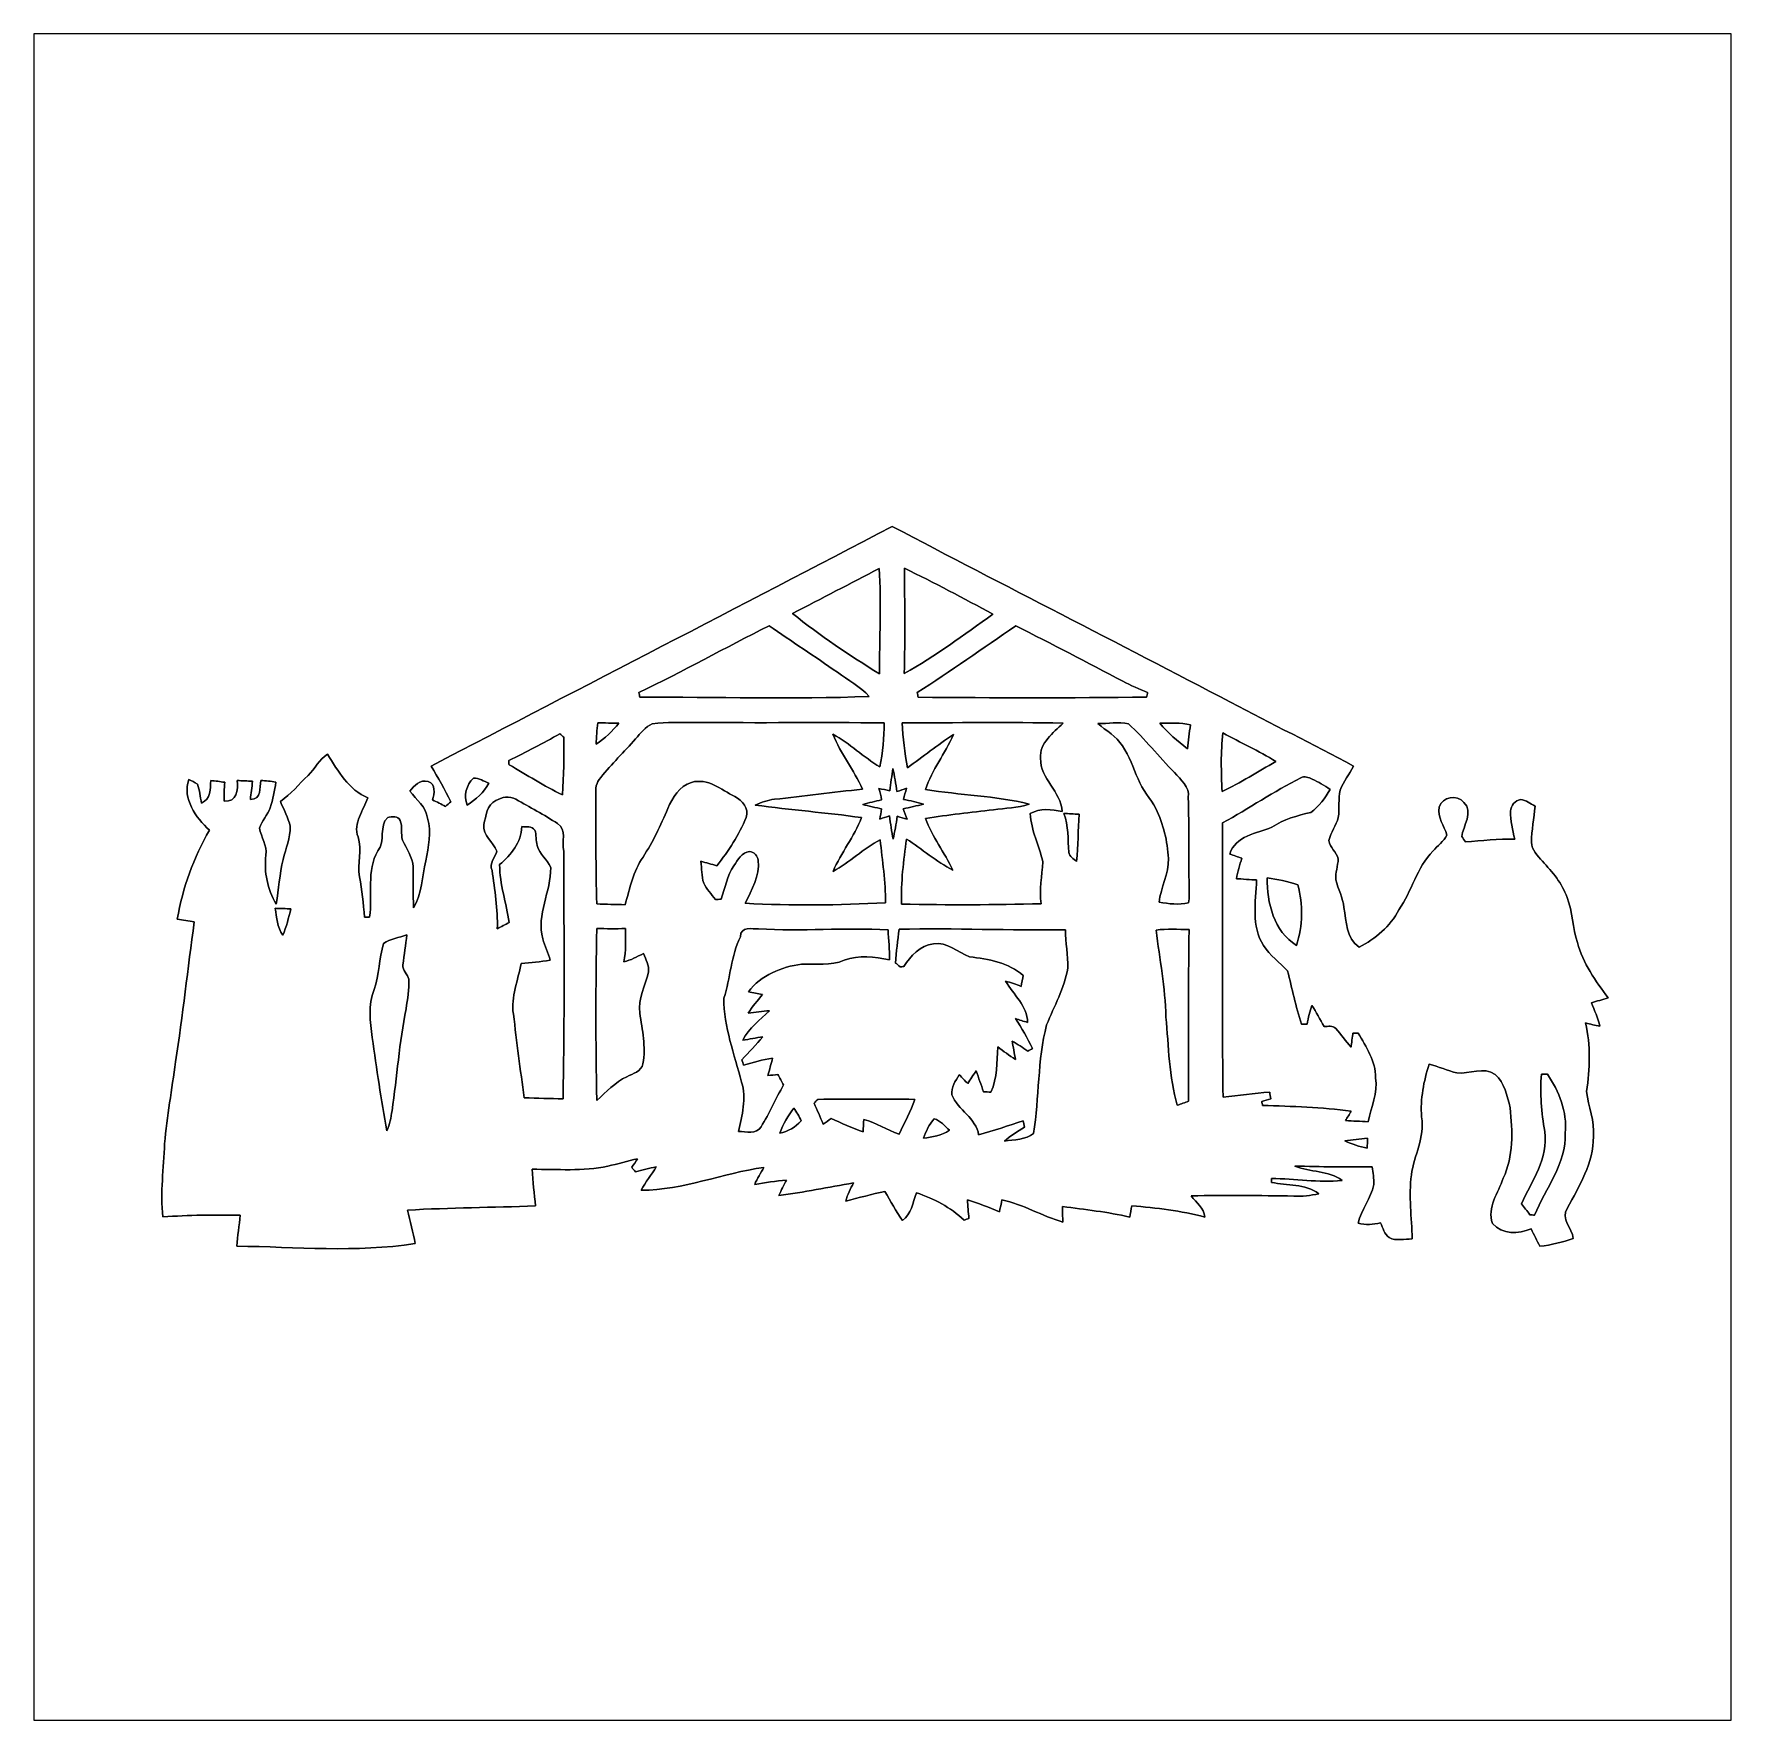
# Model space of a CAD drawing. Header units: centimetres. Extents: x -16.8 to 16.8, y -16.7 to 16.7.
import ezdxf

# ---------------------------------------------------------------- set-up
doc = ezdxf.new("R2010")
doc.units = ezdxf.units.CM
doc.header["$MEASUREMENT"] = 0
doc.layers.add('Layer 1', color=7, linetype='Continuous')

msp = doc.modelspace()

# ---------------------------------------------------------------- linework, layer by layer
at = {"layer": 'Layer 1', "color": 7}
for points, knots in [([(-16.77458, 16.66875), (-16.77458, 16.66875), (16.77458, 16.66875), (16.77458, 16.66875), (16.77458, 16.66875), (16.77458, 16.66875), (16.77458, -16.66875), (16.77458, -16.66875), (16.77458, -16.66875), (16.77458, -16.66875), (-16.77458, -16.66875), (-16.77458, -16.66875), (-16.77458, -16.66875), (-16.77458, -16.66875), (-16.77458, 16.66875), (-16.77458, 16.66875), (-16.77458, 16.66875), (-16.77458, 16.66875), (-16.77458, 16.66875), (-16.77458, 16.66875)], [0, 0, 0, 0, 0.16666667, 0.16666667, 0.16666667, 0.16666667, 0.33333333, 0.33333333, 0.33333333, 0.33333333, 0.5, 0.5, 0.5, 0.5, 0.66666667, 0.66666667, 0.66666667, 0.66666667, 1, 1, 1, 1]), ([(-8.92034, 2.19463), (-8.78946, 1.95968), (-8.64799, 1.73038), (-8.53264, 1.48696), (-8.53264, 1.48696), (-8.56756, 1.45697), (-8.60249, 1.42699), (-8.63741, 1.39665), (-8.63741, 1.39665), (-8.72278, 1.43898), (-8.80816, 1.48096), (-8.89247, 1.52576), (-8.89247, 1.52576), (-8.86248, 1.64536), (-8.82438, 1.84362), (-8.98102, 1.88595), (-8.98102, 1.88595), (-9.15106, 1.93851), (-9.25124, 1.80516), (-9.34438, 1.69792), (-9.34438, 1.69792), (-9.21244, 1.53035), (-9.02335, 1.38677), (-8.99301, 1.16205), (-8.99301, 1.16205), (-8.9027, 0.88512), (-8.98102, 0.59655), (-9.02794, 0.31962), (-9.02794, 0.31962), (-9.10061, 0.00917), (-9.10202, -0.32879), (-9.27029, -0.60819), (-9.27029, -0.60819), (-9.28194, -0.33902), (-9.27241, -0.06985), (-9.27594, 0.19861), (-9.27594, 0.19861), (-9.28864, 0.39546), (-9.40929, 0.55774), (-9.48937, 0.72954), (-9.48937, 0.72954), (-9.52606, 0.85549), (-9.4809, 0.99589), (-9.53805, 1.11795), (-9.53805, 1.11795), (-9.57121, 1.21885), (-9.70245, 1.18816), (-9.78182, 1.17969), (-9.78182, 1.17969), (-9.95927, 1.00295), (-9.8231, 0.71014), (-9.97373, 0.51611), (-9.97373, 0.51611), (-10.20868, 0.12277), (-10.07569, -0.35948), (-10.13813, -0.79234), (-10.13813, -0.79234), (-10.16353, -0.79234), (-10.21503, -0.79304), (-10.24043, -0.7934), (-10.24043, -0.7934), (-10.26266, -0.52599), (-10.29264, -0.25929), (-10.33745, 0.00494), (-10.33745, 0.00494), (-10.39319, 0.26494), (-10.27994, 0.53305), (-10.36779, 0.79093), (-10.36779, 0.79093), (-10.4708, 1.06892), (-10.25807, 1.31516), (-10.17482, 1.56669), (-10.17482, 1.56669), (-10.54876, 1.72014), (-10.76537, 2.09797), (-10.96857, 2.4257), (-10.96857, 2.4257), (-11.13825, 2.32551), (-11.21586, 2.13819), (-11.35592, 2.00836), (-11.35592, 2.00836), (-11.53936, 1.83727), (-11.69353, 1.63477), (-11.90378, 1.49366), (-11.90378, 1.49366), (-11.83605, 1.33174), (-11.74891, 1.1751), (-11.70764, 1.0033), (-11.70764, 1.0033), (-11.70411, 0.77541), (-11.79865, 0.5655), (-11.84734, 0.34678), (-11.84734, 0.34678), (-11.9193, 0.05715), (-11.93165, -0.24201), (-11.98915, -0.53411), (-11.98915, -0.53411), (-12.15355, -0.24377), (-12.23222, 0.09772), (-12.18812, 0.43039), (-12.18812, 0.43039), (-12.15884, 0.62371), (-12.28831, 0.78211), (-12.31336, 0.96449), (-12.31336, 0.96449), (-12.26891, 1.1109), (-12.15672, 1.2259), (-12.10451, 1.36843), (-12.10451, 1.36843), (-12.04877, 1.53282), (-12.01596, 1.70356), (-11.99268, 1.87501), (-11.99268, 1.87501), (-12.09075, 1.89301), (-12.18953, 1.90359), (-12.28901, 1.90712), (-12.28901, 1.90712), (-12.31865, 1.76213), (-12.26608, 1.53882), (-12.49539, 1.53247), (-12.49539, 1.53247), (-12.48269, 1.65241), (-12.46434, 1.77165), (-12.45411, 1.89159), (-12.45411, 1.89159), (-12.55501, 1.899), (-12.65626, 1.905), (-12.75715, 1.90535), (-12.75715, 1.90535), (-12.74057, 1.72403), (-12.75327, 1.47955), (-13.01503, 1.4986), (-13.01503, 1.4986), (-13.01821, 1.62313), (-13.01186, 1.74766), (-13.00374, 1.87219), (-13.00374, 1.87219), (-13.09441, 1.88913), (-13.18613, 1.90077), (-13.2782, 1.90676), (-13.2782, 1.90676), (-13.29196, 1.74272), (-13.27891, 1.53882), (-13.46094, 1.46226), (-13.46094, 1.46226), (-13.49093, 1.58574), (-13.49587, 1.71838), (-13.54349, 1.83586), (-13.54349, 1.83586), (-13.59606, 1.87537), (-13.65779, 1.89936), (-13.71565, 1.92828), (-13.71565, 1.92828), (-13.843, 1.55116), (-13.57313, 1.17157), (-13.30643, 0.92816), (-13.30643, 0.92816), (-13.61758, 0.38347), (-13.83524, -0.21343), (-13.94107, -0.83185), (-13.94107, -0.83185), (-13.82959, -0.85337), (-13.71776, -0.86924), (-13.60523, -0.88935), (-13.60523, -0.88935), (-13.73505, -1.81081), (-13.83348, -2.73685), (-13.97529, -3.65689), (-13.97529, -3.65689), (-14.04691, -4.19559), (-14.14392, -4.73181), (-14.19331, -5.27368), (-14.19331, -5.27368), (-14.20601, -5.75522), (-14.28503, -6.23958), (-14.22435, -6.72112), (-14.22435, -6.72112), (-13.71706, -6.68091), (-13.20765, -6.68196), (-12.69929, -6.68726), (-12.69929, -6.68726), (-12.71446, -6.89151), (-12.75045, -7.09366), (-12.76315, -7.29862), (-12.76315, -7.29862), (-11.59016, -7.31449), (-10.40694, -7.42879), (-9.23996, -7.24923), (-9.23996, -7.24923), (-9.27418, -7.02486), (-9.34473, -6.80826), (-9.38706, -6.58566), (-9.38706, -6.58566), (-8.54498, -6.5405), (-7.70149, -6.53203), (-6.85906, -6.50416), (-6.85906, -6.50416), (-6.88481, -6.26286), (-6.91303, -6.02192), (-6.9282, -5.77991), (-6.9282, -5.77991), (-6.42832, -5.77674), (-5.92314, -5.8226), (-5.42996, -5.71571), (-5.42996, -5.71571), (-5.23099, -5.67831), (-5.04014, -5.60564), (-4.84082, -5.57071), (-4.84082, -5.57071), (-4.87892, -5.62681), (-4.91808, -5.6829), (-4.95759, -5.73828), (-4.95759, -5.73828), (-4.93324, -5.76827), (-4.90855, -5.79861), (-4.88421, -5.82895), (-4.88421, -5.82895), (-4.74768, -5.79261), (-4.61081, -5.75769), (-4.47181, -5.73264), (-4.47181, -5.73264), (-4.56389, -5.89033), (-4.68489, -6.02932), (-4.77026, -6.1916), (-4.77026, -6.1916), (-3.93594, -6.19831), (-3.16054, -5.84941), (-2.34315, -5.74357), (-2.34315, -5.74357), (-2.40524, -5.85435), (-2.47968, -5.95877), (-2.52624, -6.07801), (-2.52624, -6.07801), (-2.31704, -6.04414), (-2.1082, -6.00957), (-1.89653, -5.99123), (-1.89653, -5.99123), (-1.9491, -6.09177), (-2.00096, -6.19301), (-2.04929, -6.29603), (-2.04929, -6.29603), (-1.55293, -6.23993), (-1.06468, -6.12987), (-0.57256, -6.04802), (-0.57256, -6.04802), (-0.63183, -6.16409), (-0.69568, -6.27909), (-0.72531, -6.4075), (-0.72531, -6.4075), (-0.46673, -6.34506), (-0.21237, -6.26639), (0.04939, -6.2163), (0.04939, -6.2163), (0.15416, -6.41491), (0.26882, -6.60753), (0.39511, -6.79379), (0.39511, -6.79379), (0.57397, -6.66821), (0.59584, -6.43678), (0.66957, -6.24664), (0.66957, -6.24664), (1.01917, -6.35318), (1.34408, -6.5345), (1.61114, -6.78462), (1.61114, -6.78462), (1.64324, -6.77263), (1.67605, -6.76099), (1.70886, -6.7497), (1.70886, -6.7497), (1.69862, -6.62905), (1.68557, -6.50522), (1.67816, -6.38563), (1.67816, -6.38563), (1.89477, -6.44807), (2.10467, -6.53097), (2.31105, -6.62164), (2.31105, -6.62164), (2.32375, -6.56202), (2.34844, -6.44349), (2.36079, -6.38387), (2.36079, -6.38387), (2.78306, -6.47347), (3.15524, -6.70489), (3.56658, -6.82413), (3.56658, -6.82413), (3.55706, -6.71336), (3.56306, -6.62199), (3.55847, -6.51651), (3.55847, -6.51651), (4.00332, -6.5726), (4.45029, -6.62517), (4.88844, -6.72289), (4.88844, -6.72289), (4.89832, -6.66785), (4.91737, -6.55814), (4.92725, -6.50346), (4.92725, -6.50346), (5.41479, -6.53556), (5.8995, -6.60294), (6.37328, -6.7243), (6.37328, -6.7243), (6.35282, -6.54826), (6.20536, -6.43678), (6.10411, -6.30484), (6.10411, -6.30484), (6.77968, -6.29003), (7.45596, -6.29532), (8.13188, -6.30943), (8.13188, -6.30943), (8.29698, -6.31931), (8.46349, -6.29991), (8.62471, -6.26216), (8.62471, -6.26216), (8.3566, -6.06107), (7.99924, -6.10235), (7.68773, -6.03814), (7.68773, -6.03814), (7.68809, -6.01839), (7.68879, -5.97888), (7.6895, -5.95912), (7.6895, -5.95912), (8.15375, -5.96971), (8.62048, -6.04414), (9.08473, -5.99969), (9.08473, -5.99969), (8.82121, -5.79261), (8.44973, -5.84835), (8.15305, -5.71429), (8.15305, -5.71429), (8.6614, -5.73264), (9.17011, -5.7344), (9.67916, -5.72982), (9.67916, -5.72982), (9.70456, -5.84588), (9.71374, -5.9623), (9.70986, -6.08189), (9.70986, -6.08189), (9.65694, -6.356), (9.46503, -6.57507), (9.40188, -6.84636), (9.40188, -6.84636), (9.54864, -6.88022), (9.69962, -6.87352), (9.84567, -6.8393), (9.84567, -6.8393), (9.89471, -6.93737), (9.91764, -7.06367), (10.0143, -7.12964), (10.0143, -7.12964), (10.15612, -7.20125), (10.3191, -7.15821), (10.4715, -7.15469), (10.4715, -7.15469), (10.46092, -6.73347), (10.39812, -6.31155), (10.45527, -5.89068), (10.45527, -5.89068), (10.50713, -5.50404), (10.7255, -5.14315), (10.65636, -4.7438), (10.65636, -4.7438), (10.63131, -4.38961), (10.69728, -4.03789), (10.80629, -3.7024), (10.80629, -3.7024), (10.99397, -3.74438), (11.16824, -3.83258), (11.35627, -3.87279), (11.35627, -3.87279), (11.60568, -3.89961), (11.88367, -3.74403), (12.11298, -3.90243), (12.11298, -3.90243), (12.29219, -4.07458), (12.35604, -4.32752), (12.40649, -4.56318), (12.40649, -4.56318), (12.4587, -5.02849), (12.47246, -5.52132), (12.27208, -5.95701), (12.27208, -5.95701), (12.17154, -6.24205), (11.94788, -6.53344), (12.0583, -6.85024), (12.0583, -6.85024), (12.25268, -7.07813), (12.57159, -7.05944), (12.82524, -6.95748), (12.82524, -6.95748), (12.8778, -7.0739), (12.93283, -7.18891), (12.99669, -7.30003), (12.99669, -7.30003), (13.22211, -7.27498), (13.4426, -7.22312), (13.65567, -7.14446), (13.65567, -7.14446), (13.63169, -6.94796), (13.40591, -6.75217), (13.53538, -6.55214), (13.53538, -6.55214), (13.77244, -6.10835), (14.05855, -5.65397), (14.05255, -5.13151), (14.05255, -5.13151), (14.08783, -4.82318), (13.95483, -4.53884), (13.91708, -4.24039), (13.91708, -4.24039), (13.98658, -3.79095), (13.99822, -3.33163), (13.89944, -2.88537), (13.89944, -2.88537), (13.99328, -2.90795), (14.08677, -2.93194), (14.18131, -2.9524), (14.18131, -2.9524), (14.14145, -2.79083), (14.07795, -2.63737), (14.01304, -2.48497), (14.01304, -2.48497), (14.12311, -2.45251), (14.23458, -2.4257), (14.34394, -2.39183), (14.34394, -2.39183), (14.09912, -2.05387), (13.84617, -1.70674), (13.73646, -1.29681), (13.73646, -1.29681), (13.64333, -1.00471), (13.64544, -0.69003), (13.5315, -0.40393), (13.5315, -0.40393), (13.4366, -0.12771), (13.24363, 0.1016), (13.04537, 0.31044), (13.04537, 0.31044), (12.94941, 0.41875), (12.83088, 0.53305), (12.82841, 0.68827), (12.82841, 0.68827), (12.83441, 0.92675), (12.87533, 1.16205), (12.90038, 1.39876), (12.90038, 1.39876), (12.80936, 1.44921), (12.72328, 1.52541), (12.61533, 1.5307), (12.61533, 1.5307), (12.5028, 1.51553), (12.42307, 1.41217), (12.41778, 1.30175), (12.41778, 1.30175), (12.40614, 1.11407), (12.46187, 0.93063), (12.49786, 0.74754), (12.49786, 0.74754), (12.17189, 0.75248), (11.84663, 0.72178), (11.52278, 0.69391), (11.52278, 0.69391), (11.49879, 0.73025), (11.47516, 0.76623), (11.45222, 0.80222), (11.45222, 0.80222), (11.47551, 1.00859), (11.68859, 1.28905), (11.49526, 1.47602), (11.49526, 1.47602), (11.35768, 1.63477), (11.06523, 1.58715), (11.00349, 1.38042), (11.00349, 1.38042), (10.96433, 1.17863), (11.1058, 1.01353), (11.15519, 0.82903), (11.15519, 0.82903), (11.09909, 0.69779), (10.96821, 0.62159), (10.88143, 0.51294), (10.88143, 0.51294), (10.56252, 0.18486), (10.46162, -0.27869), (10.20868, -0.65052), (10.20868, -0.65052), (10.03829, -0.98213), (9.74161, -1.21603), (9.41987, -1.38924), (9.41987, -1.38924), (9.16023, -1.20509), (9.1754, -0.88089), (9.12177, -0.60466), (9.12177, -0.60466), (9.10519, -0.41063), (9.00959, -0.23989), (8.9595, -0.05574), (8.9595, -0.05574), (8.95491, 0.08361), (8.99936, 0.21943), (9.00994, 0.35772), (9.00994, 0.35772), (8.97961, 0.49354), (8.84132, 0.58244), (8.82297, 0.72108), (8.82297, 0.72108), (8.86178, 0.8823), (8.96796, 1.01847), (9.0103, 1.17828), (9.0103, 1.17828), (9.0424, 1.35643), (9.00112, 1.5427), (9.04946, 1.71803), (9.04946, 1.71803), (9.11719, 1.88701), (9.22831, 2.03341), (9.31333, 2.19357), (9.31333, 2.19357), (8.509, 2.63031), (7.68456, 3.02789), (6.8767, 3.45758), (6.8767, 3.45758), (4.6542, 4.62598), (2.413, 5.75945), (0.19368, 6.93314), (0.19368, 6.93314), (-2.8388, 5.34282), (-5.88398, 3.77754), (-8.92034, 2.19463)], [0, 0, 0, 0, 0.0075188, 0.0075188, 0.0075188, 0.0075188, 0.01503759, 0.01503759, 0.01503759, 0.01503759, 0.02255639, 0.02255639, 0.02255639, 0.02255639, 0.03007519, 0.03007519, 0.03007519, 0.03007519, 0.03759398, 0.03759398, 0.03759398, 0.03759398, 0.04511278, 0.04511278, 0.04511278, 0.04511278, 0.05263158, 0.05263158, 0.05263158, 0.05263158, 0.06015038, 0.06015038, 0.06015038, 0.06015038, 0.06766917, 0.06766917, 0.06766917, 0.06766917, 0.07518797, 0.07518797, 0.07518797, 0.07518797, 0.08270677, 0.08270677, 0.08270677, 0.08270677, 0.09022556, 0.09022556, 0.09022556, 0.09022556, 0.09774436, 0.09774436, 0.09774436, 0.09774436, 0.10526316, 0.10526316, 0.10526316, 0.10526316, 0.11278195, 0.11278195, 0.11278195, 0.11278195, 0.12030075, 0.12030075, 0.12030075, 0.12030075, 0.12781955, 0.12781955, 0.12781955, 0.12781955, 0.13533835, 0.13533835, 0.13533835, 0.13533835, 0.14285714, 0.14285714, 0.14285714, 0.14285714, 0.15037594, 0.15037594, 0.15037594, 0.15037594, 0.15789474, 0.15789474, 0.15789474, 0.15789474, 0.16541353, 0.16541353, 0.16541353, 0.16541353, 0.17293233, 0.17293233, 0.17293233, 0.17293233, 0.18045113, 0.18045113, 0.18045113, 0.18045113, 0.18796992, 0.18796992, 0.18796992, 0.18796992, 0.19548872, 0.19548872, 0.19548872, 0.19548872, 0.20300752, 0.20300752, 0.20300752, 0.20300752, 0.21052632, 0.21052632, 0.21052632, 0.21052632, 0.21804511, 0.21804511, 0.21804511, 0.21804511, 0.22556391, 0.22556391, 0.22556391, 0.22556391, 0.23308271, 0.23308271, 0.23308271, 0.23308271, 0.2406015, 0.2406015, 0.2406015, 0.2406015, 0.2481203, 0.2481203, 0.2481203, 0.2481203, 0.2556391, 0.2556391, 0.2556391, 0.2556391, 0.26315789, 0.26315789, 0.26315789, 0.26315789, 0.27067669, 0.27067669, 0.27067669, 0.27067669, 0.27819549, 0.27819549, 0.27819549, 0.27819549, 0.28571429, 0.28571429, 0.28571429, 0.28571429, 0.29323308, 0.29323308, 0.29323308, 0.29323308, 0.30075188, 0.30075188, 0.30075188, 0.30075188, 0.30827068, 0.30827068, 0.30827068, 0.30827068, 0.31578947, 0.31578947, 0.31578947, 0.31578947, 0.32330827, 0.32330827, 0.32330827, 0.32330827, 0.33082707, 0.33082707, 0.33082707, 0.33082707, 0.33834586, 0.33834586, 0.33834586, 0.33834586, 0.34586466, 0.34586466, 0.34586466, 0.34586466, 0.35338346, 0.35338346, 0.35338346, 0.35338346, 0.36090226, 0.36090226, 0.36090226, 0.36090226, 0.36842105, 0.36842105, 0.36842105, 0.36842105, 0.37593985, 0.37593985, 0.37593985, 0.37593985, 0.38345865, 0.38345865, 0.38345865, 0.38345865, 0.39097744, 0.39097744, 0.39097744, 0.39097744, 0.39849624, 0.39849624, 0.39849624, 0.39849624, 0.40601504, 0.40601504, 0.40601504, 0.40601504, 0.41353383, 0.41353383, 0.41353383, 0.41353383, 0.42105263, 0.42105263, 0.42105263, 0.42105263, 0.42857143, 0.42857143, 0.42857143, 0.42857143, 0.43609023, 0.43609023, 0.43609023, 0.43609023, 0.44360902, 0.44360902, 0.44360902, 0.44360902, 0.45112782, 0.45112782, 0.45112782, 0.45112782, 0.45864662, 0.45864662, 0.45864662, 0.45864662, 0.46616541, 0.46616541, 0.46616541, 0.46616541, 0.47368421, 0.47368421, 0.47368421, 0.47368421, 0.48120301, 0.48120301, 0.48120301, 0.48120301, 0.4887218, 0.4887218, 0.4887218, 0.4887218, 0.4962406, 0.4962406, 0.4962406, 0.4962406, 0.5037594, 0.5037594, 0.5037594, 0.5037594, 0.5112782, 0.5112782, 0.5112782, 0.5112782, 0.51879699, 0.51879699, 0.51879699, 0.51879699, 0.52631579, 0.52631579, 0.52631579, 0.52631579, 0.53383459, 0.53383459, 0.53383459, 0.53383459, 0.54135338, 0.54135338, 0.54135338, 0.54135338, 0.54887218, 0.54887218, 0.54887218, 0.54887218, 0.55639098, 0.55639098, 0.55639098, 0.55639098, 0.56390977, 0.56390977, 0.56390977, 0.56390977, 0.57142857, 0.57142857, 0.57142857, 0.57142857, 0.57894737, 0.57894737, 0.57894737, 0.57894737, 0.58646617, 0.58646617, 0.58646617, 0.58646617, 0.59398496, 0.59398496, 0.59398496, 0.59398496, 0.60150376, 0.60150376, 0.60150376, 0.60150376, 0.60902256, 0.60902256, 0.60902256, 0.60902256, 0.61654135, 0.61654135, 0.61654135, 0.61654135, 0.62406015, 0.62406015, 0.62406015, 0.62406015, 0.63157895, 0.63157895, 0.63157895, 0.63157895, 0.63909774, 0.63909774, 0.63909774, 0.63909774, 0.64661654, 0.64661654, 0.64661654, 0.64661654, 0.65413534, 0.65413534, 0.65413534, 0.65413534, 0.66165414, 0.66165414, 0.66165414, 0.66165414, 0.66917293, 0.66917293, 0.66917293, 0.66917293, 0.67669173, 0.67669173, 0.67669173, 0.67669173, 0.68421053, 0.68421053, 0.68421053, 0.68421053, 0.69172932, 0.69172932, 0.69172932, 0.69172932, 0.69924812, 0.69924812, 0.69924812, 0.69924812, 0.70676692, 0.70676692, 0.70676692, 0.70676692, 0.71428571, 0.71428571, 0.71428571, 0.71428571, 0.72180451, 0.72180451, 0.72180451, 0.72180451, 0.72932331, 0.72932331, 0.72932331, 0.72932331, 0.73684211, 0.73684211, 0.73684211, 0.73684211, 0.7443609, 0.7443609, 0.7443609, 0.7443609, 0.7518797, 0.7518797, 0.7518797, 0.7518797, 0.7593985, 0.7593985, 0.7593985, 0.7593985, 0.76691729, 0.76691729, 0.76691729, 0.76691729, 0.77443609, 0.77443609, 0.77443609, 0.77443609, 0.78195489, 0.78195489, 0.78195489, 0.78195489, 0.78947368, 0.78947368, 0.78947368, 0.78947368, 0.79699248, 0.79699248, 0.79699248, 0.79699248, 0.80451128, 0.80451128, 0.80451128, 0.80451128, 0.81203008, 0.81203008, 0.81203008, 0.81203008, 0.81954887, 0.81954887, 0.81954887, 0.81954887, 0.82706767, 0.82706767, 0.82706767, 0.82706767, 0.83458647, 0.83458647, 0.83458647, 0.83458647, 0.84210526, 0.84210526, 0.84210526, 0.84210526, 0.84962406, 0.84962406, 0.84962406, 0.84962406, 0.85714286, 0.85714286, 0.85714286, 0.85714286, 0.86466165, 0.86466165, 0.86466165, 0.86466165, 0.87218045, 0.87218045, 0.87218045, 0.87218045, 0.87969925, 0.87969925, 0.87969925, 0.87969925, 0.88721805, 0.88721805, 0.88721805, 0.88721805, 0.89473684, 0.89473684, 0.89473684, 0.89473684, 0.90225564, 0.90225564, 0.90225564, 0.90225564, 0.90977444, 0.90977444, 0.90977444, 0.90977444, 0.91729323, 0.91729323, 0.91729323, 0.91729323, 0.92481203, 0.92481203, 0.92481203, 0.92481203, 0.93233083, 0.93233083, 0.93233083, 0.93233083, 0.93984962, 0.93984962, 0.93984962, 0.93984962, 0.94736842, 0.94736842, 0.94736842, 0.94736842, 0.95488722, 0.95488722, 0.95488722, 0.95488722, 0.96240602, 0.96240602, 0.96240602, 0.96240602, 0.96992481, 0.96992481, 0.96992481, 0.96992481, 0.97744361, 0.97744361, 0.97744361, 0.97744361, 0.98496241, 0.98496241, 0.98496241, 0.98496241, 1, 1, 1, 1]), ([(-1.77694, 5.21018), (-1.2065, 5.50792), (-0.63429, 5.80249), (-0.06456, 6.10129), (-0.06456, 6.10129), (-0.01834, 5.40879), (-0.06421, 4.71099), (-0.05962, 4.01673), (-0.05962, 4.01673), (-0.65193, 4.38326), (-1.23437, 4.77238), (-1.77694, 5.21018)], [0, 0, 0, 0, 0.25, 0.25, 0.25, 0.25, 0.5, 0.5, 0.5, 0.5, 1, 1, 1, 1]), ([(0.43286, 6.10694), (1.02235, 5.81554), (1.6062, 5.51109), (2.18334, 5.19501), (2.18334, 5.19501), (1.60726, 4.7939), (1.04704, 4.35963), (0.43074, 4.02272), (0.43074, 4.02272), (0.44767, 4.71734), (0.4385, 5.41232), (0.43286, 6.10694)], [0, 0, 0, 0, 0.25, 0.25, 0.25, 0.25, 0.5, 0.5, 0.5, 0.5, 1, 1, 1, 1]), ([(-4.81718, 3.64525), (-3.94723, 4.06294), (-3.10409, 4.53355), (-2.24331, 4.96852), (-2.24331, 4.96852), (-1.79529, 4.65808), (-1.33844, 4.36033), (-0.89218, 4.04707), (-0.89218, 4.04707), (-0.68016, 3.8922), (-0.44097, 3.7659), (-0.26282, 3.56835), (-0.26282, 3.56835), (-1.77377, 3.51226), (-3.28613, 3.562), (-4.79707, 3.55494), (-4.79707, 3.55494), (-4.80201, 3.57752), (-4.81189, 3.62268), (-4.81718, 3.64525)], [0, 0, 0, 0, 0.16666667, 0.16666667, 0.16666667, 0.16666667, 0.33333333, 0.33333333, 0.33333333, 0.33333333, 0.5, 0.5, 0.5, 0.5, 0.66666667, 0.66666667, 0.66666667, 0.66666667, 1, 1, 1, 1]), ([(0.68756, 3.64525), (1.34585, 4.07106), (1.98649, 4.52332), (2.6349, 4.96429), (2.6349, 4.96429), (3.3461, 4.61257), (4.0453, 4.23792), (4.74804, 3.86962), (4.74804, 3.86962), (4.90855, 3.78778), (5.0733, 3.71369), (5.24087, 3.64666), (5.24087, 3.64666), (5.23593, 3.62409), (5.2264, 3.57964), (5.22182, 3.55706), (5.22182, 3.55706), (3.71651, 3.53624), (2.21051, 3.54118), (0.70556, 3.55388), (0.70556, 3.55388), (0.70097, 3.57681), (0.69215, 3.62232), (0.68756, 3.64525)], [0, 0, 0, 0, 0.14285714, 0.14285714, 0.14285714, 0.14285714, 0.28571429, 0.28571429, 0.28571429, 0.28571429, 0.42857143, 0.42857143, 0.42857143, 0.42857143, 0.57142857, 0.57142857, 0.57142857, 0.57142857, 0.71428571, 0.71428571, 0.71428571, 0.71428571, 1, 1, 1, 1]), ([(-4.55083, 3.02824), (-4.26438, 3.06352), (-3.97475, 3.054), (-3.68653, 3.05506), (-3.68653, 3.05506), (-2.44581, 3.04624), (-1.20474, 3.05682), (0.03598, 3.04871), (0.03598, 3.04871), (0.02646, 2.75625), (0.00494, 2.46345), (-0.04974, 2.17558), (-0.04974, 2.17558), (-0.37394, 2.36996), (-0.64699, 2.64089), (-0.97931, 2.82152), (-0.97931, 2.82152), (-0.82797, 2.43875), (-0.56339, 2.11455), (-0.39758, 1.73884), (-0.39758, 1.73884), (-0.97719, 1.67146), (-1.55646, 1.59914), (-2.13678, 1.53635), (-2.13678, 1.53635), (-2.26871, 1.52294), (-2.3943, 1.47673), (-2.5146, 1.42311), (-2.5146, 1.42311), (-1.81751, 1.32115), (-1.11337, 1.27564), (-0.41593, 1.17404), (-0.41593, 1.17404), (-0.56233, 0.79904), (-0.81421, 0.47801), (-0.9779, 0.11112), (-0.9779, 0.11112), (-0.64805, 0.29034), (-0.37783, 0.56127), (-0.04551, 0.73625), (-0.04551, 0.73625), (-0.00176, 0.32279), (0.06138, -0.0949), (0.05891, -0.50976), (0.05891, -0.50976), (-0.86431, -0.55527), (-1.79317, -0.57397), (-2.71568, -0.51858), (-2.71568, -0.51858), (-2.5781, -0.25471), (-2.4324, 0.02223), (-2.45463, 0.33091), (-2.45463, 0.33091), (-2.46733, 0.41839), (-2.53894, 0.49424), (-2.62749, 0.50447), (-2.62749, 0.50447), (-2.77989, 0.48472), (-2.86138, 0.33761), (-2.93758, 0.2219), (-2.93758, 0.2219), (-3.07128, 0.02328), (-3.11644, -0.21625), (-3.19017, -0.43991), (-3.19017, -0.43991), (-3.21839, -0.44097), (-3.27519, -0.44309), (-3.30341, -0.44415), (-3.30341, -0.44415), (-3.38208, -0.3369), (-3.47663, -0.23989), (-3.53519, -0.11959), (-3.53519, -0.11959), (-3.58246, 0.01764), (-3.56941, 0.16933), (-3.59339, 0.31009), (-3.59339, 0.31009), (-3.4858, 0.28328), (-3.37961, 0.25118), (-3.27237, 0.2219), (-3.27237, 0.2219), (-3.04588, 0.51929), (-2.83351, 0.83044), (-2.69452, 1.17934), (-2.69452, 1.17934), (-2.63596, 1.35184), (-2.77424, 1.51977), (-2.92135, 1.59314), (-2.92135, 1.59314), (-3.18946, 1.72755), (-3.45299, 1.96286), (-3.77719, 1.87149), (-3.77719, 1.87149), (-4.01567, 1.80128), (-4.15219, 1.56563), (-4.24603, 1.3522), (-4.24603, 1.3522), (-4.38326, 1.02129), (-4.53743, 0.69568), (-4.73393, 0.39511), (-4.73393, 0.39511), (-4.92689, 0.11218), (-4.99392, -0.22543), (-5.08847, -0.54892), (-5.08847, -0.54892), (-5.27614, -0.54293), (-5.46241, -0.53763), (-5.64974, -0.53375), (-5.64974, -0.53375), (-5.66632, 0.17956), (-5.66773, 0.89323), (-5.66491, 1.60655), (-5.66491, 1.60655), (-5.68219, 1.73778), (-5.66067, 1.87149), (-5.56719, 1.96779), (-5.56719, 1.96779), (-5.35764, 2.23838), (-5.1054, 2.47121), (-4.8835, 2.73085), (-4.8835, 2.73085), (-4.78155, 2.83774), (-4.69371, 2.97215), (-4.55083, 3.02824)], [0, 0, 0, 0, 0.03125, 0.03125, 0.03125, 0.03125, 0.0625, 0.0625, 0.0625, 0.0625, 0.09375, 0.09375, 0.09375, 0.09375, 0.125, 0.125, 0.125, 0.125, 0.15625, 0.15625, 0.15625, 0.15625, 0.1875, 0.1875, 0.1875, 0.1875, 0.21875, 0.21875, 0.21875, 0.21875, 0.25, 0.25, 0.25, 0.25, 0.28125, 0.28125, 0.28125, 0.28125, 0.3125, 0.3125, 0.3125, 0.3125, 0.34375, 0.34375, 0.34375, 0.34375, 0.375, 0.375, 0.375, 0.375, 0.40625, 0.40625, 0.40625, 0.40625, 0.4375, 0.4375, 0.4375, 0.4375, 0.46875, 0.46875, 0.46875, 0.46875, 0.5, 0.5, 0.5, 0.5, 0.53125, 0.53125, 0.53125, 0.53125, 0.5625, 0.5625, 0.5625, 0.5625, 0.59375, 0.59375, 0.59375, 0.59375, 0.625, 0.625, 0.625, 0.625, 0.65625, 0.65625, 0.65625, 0.65625, 0.6875, 0.6875, 0.6875, 0.6875, 0.71875, 0.71875, 0.71875, 0.71875, 0.75, 0.75, 0.75, 0.75, 0.78125, 0.78125, 0.78125, 0.78125, 0.8125, 0.8125, 0.8125, 0.8125, 0.84375, 0.84375, 0.84375, 0.84375, 0.875, 0.875, 0.875, 0.875, 0.90625, 0.90625, 0.90625, 0.90625, 0.9375, 0.9375, 0.9375, 0.9375, 1, 1, 1, 1]), ([(-5.62716, 3.04694), (-5.52274, 3.04553), (-5.31354, 3.04271), (-5.20912, 3.0413), (-5.20912, 3.0413), (-5.34282, 2.88713), (-5.48428, 2.73473), (-5.66067, 2.62855), (-5.66067, 2.62855), (-5.65644, 2.76895), (-5.6455, 2.90865), (-5.62716, 3.04694)], [0, 0, 0, 0, 0.25, 0.25, 0.25, 0.25, 0.5, 0.5, 0.5, 0.5, 1, 1, 1, 1]), ([(0.38806, 3.04835), (1.44815, 3.04871), (2.5086, 3.06388), (3.5687, 3.0413), (3.5687, 3.0413), (3.37855, 2.84515), (3.09809, 2.65571), (3.12385, 2.34633), (3.12385, 2.34633), (3.11362, 1.94028), (3.52989, 1.69228), (3.55388, 1.2954), (3.55388, 1.2954), (3.34327, 1.33174), (3.11609, 1.37054), (2.92241, 1.25483), (2.92241, 1.25483), (2.93299, 0.91722), (3.10515, 0.62195), (3.16794, 0.29669), (3.16794, 0.29669), (3.15277, 0.02223), (3.09562, -0.25294), (3.13478, -0.52881), (3.13478, -0.52881), (2.2158, -0.55386), (1.29646, -0.55421), (0.37747, -0.53728), (0.37747, -0.53728), (0.36019, -0.10548), (0.41769, 0.3242), (0.47413, 0.75106), (0.47413, 0.75106), (0.78211, 0.54928), (1.06433, 0.30833), (1.39206, 0.13688), (1.39206, 0.13688), (1.22661, 0.48472), (0.98107, 0.7934), (0.85125, 1.15852), (0.85125, 1.15852), (1.29681, 1.22767), (1.7459, 1.27529), (2.19357, 1.32962), (2.19357, 1.32962), (2.42817, 1.36349), (2.67264, 1.36137), (2.89842, 1.44145), (2.89842, 1.44145), (2.22814, 1.61043), (1.53035, 1.61713), (0.85019, 1.73143), (0.85019, 1.73143), (0.97684, 2.11878), (1.24001, 2.44228), (1.40053, 2.81481), (1.40053, 2.81481), (1.09008, 2.60809), (0.79622, 2.37878), (0.49459, 2.16041), (0.49459, 2.16041), (0.44168, 2.45392), (0.39758, 2.75026), (0.38806, 3.04835)], [0, 0, 0, 0, 0.05882353, 0.05882353, 0.05882353, 0.05882353, 0.11764706, 0.11764706, 0.11764706, 0.11764706, 0.17647059, 0.17647059, 0.17647059, 0.17647059, 0.23529412, 0.23529412, 0.23529412, 0.23529412, 0.29411765, 0.29411765, 0.29411765, 0.29411765, 0.35294118, 0.35294118, 0.35294118, 0.35294118, 0.41176471, 0.41176471, 0.41176471, 0.41176471, 0.47058824, 0.47058824, 0.47058824, 0.47058824, 0.52941176, 0.52941176, 0.52941176, 0.52941176, 0.58823529, 0.58823529, 0.58823529, 0.58823529, 0.64705882, 0.64705882, 0.64705882, 0.64705882, 0.70588235, 0.70588235, 0.70588235, 0.70588235, 0.76470588, 0.76470588, 0.76470588, 0.76470588, 0.82352941, 0.82352941, 0.82352941, 0.82352941, 0.88235294, 0.88235294, 0.88235294, 0.88235294, 1, 1, 1, 1]), ([(4.25662, 3.03706), (4.45417, 3.02542), (4.66972, 3.08151), (4.86269, 3.02648), (4.86269, 3.02648), (5.18936, 2.73156), (5.461, 2.37949), (5.77039, 2.06622), (5.77039, 2.06622), (5.89068, 1.92123), (6.08189, 1.78858), (6.04344, 1.57021), (6.04344, 1.57021), (6.06496, 0.98213), (6.04273, 0.39299), (6.06319, -0.19544), (6.06319, -0.19544), (6.05472, -0.29739), (6.08083, -0.41028), (6.04873, -0.51153), (6.04873, -0.51153), (5.85717, -0.55633), (5.65785, -0.52987), (5.46629, -0.49918), (5.46629, -0.49918), (5.50369, -0.20461), (5.66173, 0.0635), (5.65362, 0.36513), (5.65362, 0.36513), (5.6328, 0.70591), (5.55131, 1.04387), (5.40597, 1.35326), (5.40597, 1.35326), (5.29414, 1.55152), (5.13609, 1.72403), (5.05248, 1.93781), (5.05248, 1.93781), (4.95194, 2.15653), (4.88703, 2.39536), (4.74133, 2.5908), (4.74133, 2.5908), (4.62703, 2.78553), (4.41995, 2.88996), (4.25662, 3.03706)], [0, 0, 0, 0, 0.08333333, 0.08333333, 0.08333333, 0.08333333, 0.16666667, 0.16666667, 0.16666667, 0.16666667, 0.25, 0.25, 0.25, 0.25, 0.33333333, 0.33333333, 0.33333333, 0.33333333, 0.41666667, 0.41666667, 0.41666667, 0.41666667, 0.5, 0.5, 0.5, 0.5, 0.58333333, 0.58333333, 0.58333333, 0.58333333, 0.66666667, 0.66666667, 0.66666667, 0.66666667, 0.75, 0.75, 0.75, 0.75, 0.83333333, 0.83333333, 0.83333333, 0.83333333, 1, 1, 1, 1]), ([(5.48499, 3.04165), (5.68501, 3.03883), (5.89068, 3.054), (6.08789, 3.00884), (6.08789, 3.00884), (6.06672, 2.8508), (6.04555, 2.69311), (6.0265, 2.534), (6.0265, 2.534), (5.83565, 2.69134), (5.63986, 2.84762), (5.48499, 3.04165)], [0, 0, 0, 0, 0.25, 0.25, 0.25, 0.25, 0.5, 0.5, 0.5, 0.5, 1, 1, 1, 1]), ([(-6.37893, 2.83316), (-6.35176, 2.80952), (-6.3246, 2.78553), (-6.29708, 2.76154), (-6.29708, 2.76154), (-6.29603, 2.38301), (-6.29849, 2.00378), (-6.32778, 1.62595), (-6.32778, 1.62595), (-6.69537, 1.79529), (-7.03051, 2.02283), (-7.38329, 2.21897), (-7.38329, 2.21897), (-7.38434, 2.23979), (-7.38611, 2.28106), (-7.38717, 2.30188), (-7.38717, 2.30188), (-7.04744, 2.47191), (-6.70842, 2.64372), (-6.37893, 2.83316)], [0, 0, 0, 0, 0.16666667, 0.16666667, 0.16666667, 0.16666667, 0.33333333, 0.33333333, 0.33333333, 0.33333333, 0.5, 0.5, 0.5, 0.5, 0.66666667, 0.66666667, 0.66666667, 0.66666667, 1, 1, 1, 1]), ([(6.731, 2.84833), (7.07672, 2.65642), (7.44291, 2.49802), (7.77381, 2.28071), (7.77381, 2.28071), (7.41856, 2.08492), (7.07707, 1.86443), (6.7116, 1.68804), (6.7116, 1.68804), (6.69749, 2.07433), (6.68091, 2.46415), (6.731, 2.84833)], [0, 0, 0, 0, 0.25, 0.25, 0.25, 0.25, 0.5, 0.5, 0.5, 0.5, 1, 1, 1, 1]), ([(0.20743, 2.14701), (0.23883, 1.99531), (0.26035, 1.8415), (0.2861, 1.68804), (0.2861, 1.68804), (0.3489, 1.71027), (0.41169, 1.73249), (0.47519, 1.75331), (0.47519, 1.75331), (0.45403, 1.68028), (0.43251, 1.60726), (0.4124, 1.53388), (0.4124, 1.53388), (0.5461, 1.50777), (0.68263, 1.48167), (0.81351, 1.44004), (0.81351, 1.44004), (0.67769, 1.4097), (0.54434, 1.37619), (0.40852, 1.34726), (0.40852, 1.34726), (0.43462, 1.27882), (0.46038, 1.21038), (0.48472, 1.14088), (0.48472, 1.14088), (0.42051, 1.16064), (0.35666, 1.1811), (0.29281, 1.20156), (0.29281, 1.20156), (0.26987, 1.04916), (0.24412, 0.89641), (0.20779, 0.74612), (0.20779, 0.74612), (0.18097, 0.89994), (0.15946, 1.0541), (0.13617, 1.20756), (0.13617, 1.20756), (0.07267, 1.1871), (0.00917, 1.16593), (-0.05433, 1.14512), (-0.05433, 1.14512), (-0.04233, 1.21214), (-0.02963, 1.27917), (-0.01693, 1.34585), (-0.01693, 1.34585), (-0.11007, 1.36701), (-0.29633, 1.4097), (-0.38947, 1.43122), (-0.38947, 1.43122), (-0.2667, 1.46861), (-0.14146, 1.49648), (-0.01658, 1.52682), (-0.01658, 1.52682), (-0.03246, 1.60126), (-0.05045, 1.67534), (-0.07056, 1.74872), (-0.07056, 1.74872), (0.00106, 1.7339), (0.07267, 1.71944), (0.14499, 1.70533), (0.14499, 1.70533), (0.16404, 1.85314), (0.18344, 2.00025), (0.20743, 2.14701)], [0, 0, 0, 0, 0.05882353, 0.05882353, 0.05882353, 0.05882353, 0.11764706, 0.11764706, 0.11764706, 0.11764706, 0.17647059, 0.17647059, 0.17647059, 0.17647059, 0.23529412, 0.23529412, 0.23529412, 0.23529412, 0.29411765, 0.29411765, 0.29411765, 0.29411765, 0.35294118, 0.35294118, 0.35294118, 0.35294118, 0.41176471, 0.41176471, 0.41176471, 0.41176471, 0.47058824, 0.47058824, 0.47058824, 0.47058824, 0.52941176, 0.52941176, 0.52941176, 0.52941176, 0.58823529, 0.58823529, 0.58823529, 0.58823529, 0.64705882, 0.64705882, 0.64705882, 0.64705882, 0.70588235, 0.70588235, 0.70588235, 0.70588235, 0.76470588, 0.76470588, 0.76470588, 0.76470588, 0.82352941, 0.82352941, 0.82352941, 0.82352941, 0.88235294, 0.88235294, 0.88235294, 0.88235294, 1, 1, 1, 1]), ([(-8.08637, 1.95404), (-7.97631, 1.95439), (-7.87823, 1.89689), (-7.78051, 1.85349), (-7.78051, 1.85349), (-7.87753, 1.67005), (-8.04086, 1.53741), (-8.2102, 1.42346), (-8.2102, 1.42346), (-8.28216, 1.60655), (-8.22854, 1.82069), (-8.08637, 1.95404)], [0, 0, 0, 0, 0.25, 0.25, 0.25, 0.25, 0.5, 0.5, 0.5, 0.5, 1, 1, 1, 1]), ([(8.26699, 1.96215), (8.34037, 2.00625), (8.42327, 1.96603), (8.49312, 1.93499), (8.49312, 1.93499), (8.61554, 1.87572), (8.73725, 1.81293), (8.84767, 1.7332), (8.84767, 1.7332), (8.76229, 1.55469), (8.61871, 1.4037), (8.47055, 1.27529), (8.47055, 1.27529), (8.19926, 1.21779), (7.93044, 1.14159), (7.69655, 0.98354), (7.69655, 0.98354), (7.39881, 0.86325), (6.97265, 0.81245), (6.86506, 0.45332), (6.86506, 0.45332), (6.94478, 0.42545), (7.02557, 0.39829), (7.106, 0.37042), (7.106, 0.37042), (7.0612, 0.23848), (7.02098, 0.10442), (6.99664, -0.03316), (6.99664, -0.03316), (7.09577, -0.03951), (7.29403, -0.05292), (7.39316, -0.05927), (7.39316, -0.05927), (7.38223, -0.49283), (7.27992, -0.9719), (7.53463, -1.35643), (7.53463, -1.35643), (7.65104, -1.56034), (7.86059, -1.68099), (8.00806, -1.85738), (8.00806, -1.85738), (8.0959, -2.20733), (8.16857, -2.56328), (8.28111, -2.90795), (8.28111, -2.90795), (8.3185, -2.90759), (8.35589, -2.90724), (8.39399, -2.90724), (8.39399, -2.90724), (8.41869, -2.78201), (8.45009, -2.65959), (8.48748, -2.53824), (8.48748, -2.53824), (8.57285, -2.67511), (8.64799, -2.81799), (8.72949, -2.95734), (8.72949, -2.95734), (8.80533, -2.96086), (8.90305, -2.92453), (8.96056, -2.99438), (8.96056, -2.99438), (9.06956, -3.11009), (9.15352, -3.24767), (9.26147, -3.36515), (9.26147, -3.36515), (9.27135, -3.2953), (9.2904, -3.15524), (9.30028, -3.08539), (9.30028, -3.08539), (9.32603, -3.08575), (9.37789, -3.0861), (9.404, -3.08645), (9.404, -3.08645), (9.55816, -3.36127), (9.75254, -3.63996), (9.74796, -3.96946), (9.74796, -3.96946), (9.78817, -4.26861), (9.66611, -4.55295), (9.59802, -4.83764), (9.59802, -4.83764), (9.44915, -4.83094), (9.30169, -4.82671), (9.15317, -4.81612), (9.15317, -4.81612), (9.19057, -4.75403), (9.22831, -4.69194), (9.26394, -4.6288), (9.26394, -4.6288), (8.68362, -4.55154), (8.09731, -4.5339), (7.51311, -4.51803), (7.51311, -4.51803), (7.50887, -4.49792), (7.50111, -4.4577), (7.49723, -4.43724), (7.49723, -4.43724), (7.55615, -4.42101), (7.61541, -4.40443), (7.67468, -4.38785), (7.67468, -4.38785), (7.66798, -4.34305), (7.66163, -4.2986), (7.65563, -4.25415), (7.65563, -4.25415), (7.3473, -4.27814), (7.04039, -4.31588), (6.73347, -4.35046), (6.73347, -4.35046), (6.70454, -2.54388), (6.72641, -0.7366), (6.72183, 1.06998), (6.72183, 1.06998), (7.245, 1.35361), (7.73642, 1.69263), (8.26699, 1.96215)], [0, 0, 0, 0, 0.03333333, 0.03333333, 0.03333333, 0.03333333, 0.06666667, 0.06666667, 0.06666667, 0.06666667, 0.1, 0.1, 0.1, 0.1, 0.13333333, 0.13333333, 0.13333333, 0.13333333, 0.16666667, 0.16666667, 0.16666667, 0.16666667, 0.2, 0.2, 0.2, 0.2, 0.23333333, 0.23333333, 0.23333333, 0.23333333, 0.26666667, 0.26666667, 0.26666667, 0.26666667, 0.3, 0.3, 0.3, 0.3, 0.33333333, 0.33333333, 0.33333333, 0.33333333, 0.36666667, 0.36666667, 0.36666667, 0.36666667, 0.4, 0.4, 0.4, 0.4, 0.43333333, 0.43333333, 0.43333333, 0.43333333, 0.46666667, 0.46666667, 0.46666667, 0.46666667, 0.5, 0.5, 0.5, 0.5, 0.53333333, 0.53333333, 0.53333333, 0.53333333, 0.56666667, 0.56666667, 0.56666667, 0.56666667, 0.6, 0.6, 0.6, 0.6, 0.63333333, 0.63333333, 0.63333333, 0.63333333, 0.66666667, 0.66666667, 0.66666667, 0.66666667, 0.7, 0.7, 0.7, 0.7, 0.73333333, 0.73333333, 0.73333333, 0.73333333, 0.76666667, 0.76666667, 0.76666667, 0.76666667, 0.8, 0.8, 0.8, 0.8, 0.83333333, 0.83333333, 0.83333333, 0.83333333, 0.86666667, 0.86666667, 0.86666667, 0.86666667, 0.9, 0.9, 0.9, 0.9, 0.93333333, 0.93333333, 0.93333333, 0.93333333, 1, 1, 1, 1]), ([(-7.64575, 1.51024), (-7.52863, 1.58044), (-7.37306, 1.60937), (-7.24994, 1.5367), (-7.24994, 1.5367), (-6.97124, 1.38183), (-6.68937, 1.23084), (-6.42267, 1.05551), (-6.42267, 1.05551), (-6.24134, 0.94368), (-6.34153, 0.68368), (-6.30238, 0.51188), (-6.30238, 0.51188), (-6.29567, -1.11972), (-6.28403, -2.75202), (-6.31472, -4.38362), (-6.31472, -4.38362), (-6.57013, -4.38185), (-6.82554, -4.37586), (-7.0806, -4.36316), (-7.0806, -4.36316), (-7.16315, -3.81353), (-7.22877, -3.26143), (-7.2965, -2.70969), (-7.2965, -2.70969), (-7.35224, -2.36679), (-7.19772, -2.04117), (-7.14587, -1.70886), (-7.14587, -1.70886), (-6.95254, -1.6958), (-6.75993, -1.67464), (-6.56837, -1.64536), (-6.56837, -1.64536), (-6.61423, -1.50283), (-6.67244, -1.36525), (-6.71689, -1.22308), (-6.71689, -1.22308), (-6.84636, -0.7426), (-6.55108, -0.28963), (-6.55884, 0.18733), (-6.55884, 0.18733), (-6.62693, 0.34466), (-6.77721, 0.45473), (-6.82837, 0.62159), (-6.82837, 0.62159), (-6.85518, 0.72214), (-6.83648, 0.83079), (-6.87388, 0.92816), (-6.87388, 0.92816), (-6.92785, 1.01141), (-7.04391, 0.9846), (-7.12858, 0.99519), (-7.12858, 0.99519), (-7.14269, 0.68051), (-7.34236, 0.44062), (-7.56991, 0.24412), (-7.56991, 0.24412), (-7.56497, -0.14534), (-7.43761, -0.51717), (-7.38046, -0.89994), (-7.38046, -0.89994), (-7.45808, -0.94192), (-7.53639, -0.98284), (-7.61541, -1.022), (-7.61541, -1.022), (-7.60095, -0.63429), (-7.66586, -0.25153), (-7.71948, 0.13018), (-7.71948, 0.13018), (-7.78051, 0.27975), (-7.6581, 0.38276), (-7.62071, 0.51047), (-7.62071, 0.51047), (-7.69902, 0.6925), (-7.90928, 0.81562), (-7.88, 1.03752), (-7.88, 1.03752), (-7.83696, 1.2005), (-7.82496, 1.43016), (-7.64575, 1.51024)], [0, 0, 0, 0, 0.04761905, 0.04761905, 0.04761905, 0.04761905, 0.0952381, 0.0952381, 0.0952381, 0.0952381, 0.14285714, 0.14285714, 0.14285714, 0.14285714, 0.19047619, 0.19047619, 0.19047619, 0.19047619, 0.23809524, 0.23809524, 0.23809524, 0.23809524, 0.28571429, 0.28571429, 0.28571429, 0.28571429, 0.33333333, 0.33333333, 0.33333333, 0.33333333, 0.38095238, 0.38095238, 0.38095238, 0.38095238, 0.42857143, 0.42857143, 0.42857143, 0.42857143, 0.47619048, 0.47619048, 0.47619048, 0.47619048, 0.52380952, 0.52380952, 0.52380952, 0.52380952, 0.57142857, 0.57142857, 0.57142857, 0.57142857, 0.61904762, 0.61904762, 0.61904762, 0.61904762, 0.66666667, 0.66666667, 0.66666667, 0.66666667, 0.71428571, 0.71428571, 0.71428571, 0.71428571, 0.76190476, 0.76190476, 0.76190476, 0.76190476, 0.80952381, 0.80952381, 0.80952381, 0.80952381, 0.85714286, 0.85714286, 0.85714286, 0.85714286, 0.9047619, 0.9047619, 0.9047619, 0.9047619, 1, 1, 1, 1]), ([(3.58246, 1.25554), (3.67982, 1.25413), (3.78707, 1.24566), (3.88691, 1.24072), (3.88691, 1.24072), (3.87103, 0.93028), (3.86397, 0.61948), (3.83611, 0.30974), (3.83611, 0.30974), (3.7786, 0.36124), (3.69111, 0.40323), (3.68406, 0.4893), (3.68406, 0.4893), (3.65866, 0.74612), (3.68547, 1.01282), (3.58246, 1.25554)], [0, 0, 0, 0, 0.2, 0.2, 0.2, 0.2, 0.4, 0.4, 0.4, 0.4, 0.6, 0.6, 0.6, 0.6, 1, 1, 1, 1]), ([(7.60307, -0.01729), (7.81015, -0.03916), (8.00947, -0.0956), (8.20914, -0.15205), (8.20914, -0.15205), (8.32203, -0.5461), (8.30862, -0.96273), (8.1848, -1.35255), (8.1848, -1.35255), (7.7343, -1.07386), (7.60201, -0.51188), (7.60307, -0.01729)], [0, 0, 0, 0, 0.25, 0.25, 0.25, 0.25, 0.5, 0.5, 0.5, 0.5, 1, 1, 1, 1]), ([(-12.00397, -0.61842), (-11.90096, -0.62195), (-11.79759, -0.62618), (-11.69458, -0.63183), (-11.69458, -0.63183), (-11.73903, -0.80751), (-11.78207, -0.98531), (-11.85686, -1.15147), (-11.85686, -1.15147), (-11.96234, -0.99413), (-11.98316, -0.80186), (-12.00397, -0.61842)], [0, 0, 0, 0, 0.25, 0.25, 0.25, 0.25, 0.5, 0.5, 0.5, 0.5, 1, 1, 1, 1]), ([(-2.80741, -1.18004), (-2.80952, -0.97084), (-2.57069, -1.03011), (-2.45251, -1.02482), (-2.45251, -1.02482), (-1.59879, -1.07597), (-0.7433, -0.99977), (0.10971, -1.04528), (0.10971, -1.04528), (0.12382, -1.24213), (0.13582, -1.43933), (0.14041, -1.63724), (0.14041, -1.63724), (-0.15452, -1.58221), (-0.46884, -1.53811), (-0.75636, -1.64571), (-0.75636, -1.64571), (-1.02411, -1.76107), (-1.31939, -1.70603), (-1.60055, -1.72403), (-1.60055, -1.72403), (-1.99637, -1.77624), (-2.40206, -1.94204), (-2.64901, -2.26801), (-2.64901, -2.26801), (-2.55799, -2.28635), (-2.46627, -2.30505), (-2.37419, -2.32375), (-2.37419, -2.32375), (-2.47015, -2.44404), (-2.57175, -2.56081), (-2.65395, -2.69169), (-2.65395, -2.69169), (-2.51425, -2.67511), (-2.37525, -2.64901), (-2.23414, -2.64336), (-2.23414, -2.64336), (-2.41935, -2.82822), (-2.64301, -2.98662), (-2.76401, -3.22509), (-2.76401, -3.22509), (-2.63031, -3.20746), (-2.49802, -3.18029), (-2.36467, -3.16054), (-2.36467, -3.16054), (-2.49873, -3.31505), (-2.64054, -3.46287), (-2.77883, -3.61386), (-2.77883, -3.61386), (-2.77001, -3.63996), (-2.75308, -3.69217), (-2.74461, -3.71793), (-2.74461, -3.71793), (-2.55446, -3.67065), (-2.36749, -3.61033), (-2.17346, -3.57893), (-2.17346, -3.57893), (-2.20098, -3.69464), (-2.23485, -3.80859), (-2.26554, -3.92324), (-2.26554, -3.92324), (-2.19922, -3.9183), (-2.13254, -3.91266), (-2.06622, -3.90631), (-2.06622, -3.90631), (-2.0387, -3.95711), (-1.98367, -4.05871), (-1.95615, -4.10951), (-1.95615, -4.10951), (-2.10996, -4.38221), (-2.23167, -4.6736), (-2.40171, -4.93677), (-2.40171, -4.93677), (-2.49238, -5.09729), (-2.69487, -5.02708), (-2.8448, -5.03484), (-2.8448, -5.03484), (-2.77707, -4.71382), (-2.68711, -4.37833), (-2.78553, -4.05412), (-2.78553, -4.05412), (-2.92664, -3.50802), (-3.13866, -2.96545), (-3.13619, -2.39571), (-3.13619, -2.39571), (-3.00249, -1.99602), (-2.99791, -1.56139), (-2.80741, -1.18004)], [0, 0, 0, 0, 0.04347826, 0.04347826, 0.04347826, 0.04347826, 0.08695652, 0.08695652, 0.08695652, 0.08695652, 0.13043478, 0.13043478, 0.13043478, 0.13043478, 0.17391304, 0.17391304, 0.17391304, 0.17391304, 0.2173913, 0.2173913, 0.2173913, 0.2173913, 0.26086957, 0.26086957, 0.26086957, 0.26086957, 0.30434783, 0.30434783, 0.30434783, 0.30434783, 0.34782609, 0.34782609, 0.34782609, 0.34782609, 0.39130435, 0.39130435, 0.39130435, 0.39130435, 0.43478261, 0.43478261, 0.43478261, 0.43478261, 0.47826087, 0.47826087, 0.47826087, 0.47826087, 0.52173913, 0.52173913, 0.52173913, 0.52173913, 0.56521739, 0.56521739, 0.56521739, 0.56521739, 0.60869565, 0.60869565, 0.60869565, 0.60869565, 0.65217391, 0.65217391, 0.65217391, 0.65217391, 0.69565217, 0.69565217, 0.69565217, 0.69565217, 0.73913043, 0.73913043, 0.73913043, 0.73913043, 0.7826087, 0.7826087, 0.7826087, 0.7826087, 0.82608696, 0.82608696, 0.82608696, 0.82608696, 0.86956522, 0.86956522, 0.86956522, 0.86956522, 0.91304348, 0.91304348, 0.91304348, 0.91304348, 1, 1, 1, 1]), ([(-9.86367, -1.31692), (-9.73314, -1.22167), (-9.55746, -1.19627), (-9.40506, -1.14476), (-9.40506, -1.14476), (-9.41881, -1.34303), (-9.46221, -1.53811), (-9.47914, -1.73637), (-9.47914, -1.73637), (-9.4936, -1.84785), (-9.38601, -1.92158), (-9.36061, -2.02283), (-9.36061, -2.02283), (-9.35919, -2.21968), (-9.38742, -2.41512), (-9.41917, -2.60914), (-9.41917, -2.60914), (-9.55005, -3.27378), (-9.59732, -3.95111), (-9.6961, -4.62104), (-9.6961, -4.62104), (-9.71268, -4.7565), (-9.74302, -4.89197), (-9.79629, -5.01826), (-9.79629, -5.01826), (-9.91517, -4.40796), (-9.99808, -3.7913), (-10.08803, -3.17641), (-10.08803, -3.17641), (-10.13389, -2.86244), (-10.16811, -2.52942), (-10.05205, -2.22673), (-10.05205, -2.22673), (-9.94163, -1.93428), (-9.95609, -1.61184), (-9.86367, -1.31692)], [0, 0, 0, 0, 0.1, 0.1, 0.1, 0.1, 0.2, 0.2, 0.2, 0.2, 0.3, 0.3, 0.3, 0.3, 0.4, 0.4, 0.4, 0.4, 0.5, 0.5, 0.5, 0.5, 0.6, 0.6, 0.6, 0.6, 0.7, 0.7, 0.7, 0.7, 0.8, 0.8, 0.8, 0.8, 1, 1, 1, 1]), ([(-5.64974, -1.01776), (-5.461, -1.02094), (-5.27191, -1.02764), (-5.08282, -1.01882), (-5.08282, -1.01882), (-5.07894, -1.2386), (-5.06871, -1.46121), (-5.11351, -1.67816), (-5.11351, -1.67816), (-4.97593, -1.64536), (-4.85246, -1.57551), (-4.72652, -1.51412), (-4.72652, -1.51412), (-4.67395, -1.63089), (-4.6168, -1.74907), (-4.6228, -1.88207), (-4.6228, -1.88207), (-4.69053, -2.14877), (-4.84117, -2.40771), (-4.79637, -2.6924), (-4.79637, -2.6924), (-4.75227, -3.02154), (-4.67148, -3.36162), (-4.73498, -3.69323), (-4.73498, -3.69323), (-4.76709, -3.84704), (-4.9336, -3.88691), (-5.05425, -3.94935), (-5.05425, -3.94935), (-5.28673, -4.05694), (-5.45888, -4.24956), (-5.64727, -4.41678), (-5.64727, -4.41678), (-5.67267, -3.28401), (-5.66914, -2.15018), (-5.64974, -1.01776)], [0, 0, 0, 0, 0.1, 0.1, 0.1, 0.1, 0.2, 0.2, 0.2, 0.2, 0.3, 0.3, 0.3, 0.3, 0.4, 0.4, 0.4, 0.4, 0.5, 0.5, 0.5, 0.5, 0.6, 0.6, 0.6, 0.6, 0.7, 0.7, 0.7, 0.7, 0.8, 0.8, 0.8, 0.8, 1, 1, 1, 1]), ([(0.32844, -1.03293), (1.42487, -1.00789), (2.52095, -1.06151), (3.61738, -1.04211), (3.61738, -1.04211), (3.60927, -1.29716), (3.67383, -1.54905), (3.66501, -1.8034), (3.66501, -1.8034), (3.59763, -2.19957), (3.38949, -2.55341), (3.2452, -2.92418), (3.2452, -2.92418), (3.05894, -3.62444), (3.10374, -4.36104), (2.98485, -5.06977), (2.98485, -5.06977), (2.83104, -5.19465), (2.60209, -5.19289), (2.40912, -5.22005), (2.40912, -5.22005), (2.53083, -5.11493), (2.66876, -5.03096), (2.80458, -4.94489), (2.80458, -4.94489), (2.79717, -4.9022), (2.79012, -4.86022), (2.78306, -4.81824), (2.78306, -4.81824), (2.49061, -4.91807), (2.1971, -5.01333), (1.90077, -5.10046), (1.90077, -5.10046), (1.8542, -4.76497), (1.48908, -4.61186), (1.3716, -4.30742), (1.3716, -4.30742), (1.34973, -4.15502), (1.44357, -4.03225), (1.51765, -3.91231), (1.51765, -3.91231), (1.57374, -3.9691), (1.62948, -4.02661), (1.68663, -4.0827), (1.68663, -4.0827), (1.73919, -3.99768), (1.79282, -3.91336), (1.85314, -3.83364), (1.85314, -3.83364), (1.90077, -3.97051), (1.95016, -4.10951), (1.99813, -4.24709), (1.99813, -4.24709), (2.04576, -4.24886), (2.09409, -4.25097), (2.14242, -4.25309), (2.14242, -4.25309), (2.27753, -3.97263), (2.25249, -3.66113), (2.27753, -3.36021), (2.27753, -3.36021), (2.39254, -3.44276), (2.50578, -3.5306), (2.62714, -3.60539), (2.62714, -3.60539), (2.6095, -3.48368), (2.58445, -3.36374), (2.56293, -3.24309), (2.56293, -3.24309), (2.67018, -3.30376), (2.77072, -3.37538), (2.87267, -3.44488), (2.87267, -3.44488), (2.89595, -3.43112), (2.94217, -3.4036), (2.96545, -3.38984), (2.96545, -3.38984), (2.86738, -3.18453), (2.75167, -2.98909), (2.62608, -2.79964), (2.62608, -2.79964), (2.70651, -2.82434), (2.78694, -2.8508), (2.86773, -2.8762), (2.86773, -2.8762), (2.86456, -2.54741), (2.58516, -2.32445), (2.43276, -2.05846), (2.43276, -2.05846), (2.53718, -2.08739), (2.63948, -2.12337), (2.74108, -2.16218), (2.74108, -2.16218), (2.75096, -2.10891), (2.77107, -2.00166), (2.7813, -1.94839), (2.7813, -1.94839), (2.49167, -1.68593), (2.09338, -1.62278), (1.71979, -1.57762), (1.71979, -1.57762), (1.48519, -1.48766), (1.27882, -1.27635), (1.00647, -1.32433), (1.00647, -1.32433), (0.74683, -1.34761), (0.55457, -1.56492), (0.41981, -1.76989), (0.41981, -1.76989), (0.40146, -1.772), (0.36513, -1.77624), (0.34678, -1.77835), (0.34678, -1.77835), (0.31715, -1.75225), (0.28787, -1.72649), (0.25859, -1.70074), (0.25859, -1.70074), (0.27023, -1.47708), (0.29986, -1.25448), (0.32844, -1.03293)], [0, 0, 0, 0, 0.03225806, 0.03225806, 0.03225806, 0.03225806, 0.06451613, 0.06451613, 0.06451613, 0.06451613, 0.09677419, 0.09677419, 0.09677419, 0.09677419, 0.12903226, 0.12903226, 0.12903226, 0.12903226, 0.16129032, 0.16129032, 0.16129032, 0.16129032, 0.19354839, 0.19354839, 0.19354839, 0.19354839, 0.22580645, 0.22580645, 0.22580645, 0.22580645, 0.25806452, 0.25806452, 0.25806452, 0.25806452, 0.29032258, 0.29032258, 0.29032258, 0.29032258, 0.32258065, 0.32258065, 0.32258065, 0.32258065, 0.35483871, 0.35483871, 0.35483871, 0.35483871, 0.38709677, 0.38709677, 0.38709677, 0.38709677, 0.41935484, 0.41935484, 0.41935484, 0.41935484, 0.4516129, 0.4516129, 0.4516129, 0.4516129, 0.48387097, 0.48387097, 0.48387097, 0.48387097, 0.51612903, 0.51612903, 0.51612903, 0.51612903, 0.5483871, 0.5483871, 0.5483871, 0.5483871, 0.58064516, 0.58064516, 0.58064516, 0.58064516, 0.61290323, 0.61290323, 0.61290323, 0.61290323, 0.64516129, 0.64516129, 0.64516129, 0.64516129, 0.67741935, 0.67741935, 0.67741935, 0.67741935, 0.70967742, 0.70967742, 0.70967742, 0.70967742, 0.74193548, 0.74193548, 0.74193548, 0.74193548, 0.77419355, 0.77419355, 0.77419355, 0.77419355, 0.80645161, 0.80645161, 0.80645161, 0.80645161, 0.83870968, 0.83870968, 0.83870968, 0.83870968, 0.87096774, 0.87096774, 0.87096774, 0.87096774, 0.90322581, 0.90322581, 0.90322581, 0.90322581, 0.93548387, 0.93548387, 0.93548387, 0.93548387, 1, 1, 1, 1]), ([(5.40844, -1.05163), (5.62398, -1.01741), (5.842, -1.03928), (6.05931, -1.03964), (6.05931, -1.03964), (6.04308, -2.17064), (6.0519, -3.30165), (6.05049, -4.43301), (6.05049, -4.43301), (5.97641, -4.46088), (5.90162, -4.48769), (5.82683, -4.51344), (5.82683, -4.51344), (5.66349, -3.94617), (5.65609, -3.35174), (5.60423, -2.76825), (5.60423, -2.76825), (5.58835, -2.1911), (5.48217, -1.62278), (5.40844, -1.05163)], [0, 0, 0, 0, 0.16666667, 0.16666667, 0.16666667, 0.16666667, 0.33333333, 0.33333333, 0.33333333, 0.33333333, 0.5, 0.5, 0.5, 0.5, 0.66666667, 0.66666667, 0.66666667, 0.66666667, 1, 1, 1, 1]), ([(13.02456, -3.89925), (13.05419, -3.89925), (13.1131, -3.8989), (13.14274, -3.8989), (13.14274, -3.8989), (13.3798, -4.23898), (13.53432, -4.64044), (13.49763, -5.06271), (13.49763, -5.06271), (13.52056, -5.66773), (13.10569, -6.15033), (12.89191, -6.6862), (12.89191, -6.6862), (12.86863, -6.68373), (12.82206, -6.67914), (12.79878, -6.67667), (12.79878, -6.67667), (12.74233, -6.60471), (12.68554, -6.53309), (12.62909, -6.46183), (12.62909, -6.46183), (12.84076, -6.00781), (13.16708, -5.56436), (13.09052, -5.03273), (13.09052, -5.03273), (13.02561, -4.65878), (12.99422, -4.27849), (13.02456, -3.89925)], [0, 0, 0, 0, 0.125, 0.125, 0.125, 0.125, 0.25, 0.25, 0.25, 0.25, 0.375, 0.375, 0.375, 0.375, 0.5, 0.5, 0.5, 0.5, 0.625, 0.625, 0.625, 0.625, 0.75, 0.75, 0.75, 0.75, 1, 1, 1, 1]), ([(-2.03235, -5.06236), (-1.96427, -4.88456), (-1.86655, -4.71946), (-1.7526, -4.56741), (-1.7526, -4.56741), (-1.70039, -4.64996), (-1.64465, -4.7311), (-1.60796, -4.82247), (-1.60796, -4.82247), (-1.71768, -4.9463), (-1.86866, -5.03237), (-2.03235, -5.06236)], [0, 0, 0, 0, 0.25, 0.25, 0.25, 0.25, 0.5, 0.5, 0.5, 0.5, 1, 1, 1, 1]), ([(-1.27988, -4.39702), (-0.64029, -4.39032), (-0.00035, -4.3882), (0.63994, -4.39632), (0.63994, -4.39632), (0.55492, -4.63374), (0.43815, -4.85775), (0.32738, -5.08388), (0.32738, -5.08388), (0.09102, -4.99533), (-0.12629, -4.86163), (-0.37042, -4.79425), (-0.37042, -4.79425), (-0.37641, -4.87645), (-0.38029, -4.959), (-0.38347, -5.04155), (-0.38347, -5.04155), (-0.59761, -4.95864), (-0.80821, -4.86728), (-1.01776, -4.77308), (-1.01776, -4.77308), (-1.06927, -4.81118), (-1.12007, -4.85069), (-1.17122, -4.8895), (-1.17122, -4.8895), (-1.23155, -4.74909), (-1.29046, -4.60904), (-1.35184, -4.46969), (-1.35184, -4.46969), (-1.32821, -4.445), (-1.30422, -4.42101), (-1.27988, -4.39702)], [0, 0, 0, 0, 0.11111111, 0.11111111, 0.11111111, 0.11111111, 0.22222222, 0.22222222, 0.22222222, 0.22222222, 0.33333333, 0.33333333, 0.33333333, 0.33333333, 0.44444444, 0.44444444, 0.44444444, 0.44444444, 0.55555556, 0.55555556, 0.55555556, 0.55555556, 0.66666667, 0.66666667, 0.66666667, 0.66666667, 0.77777778, 0.77777778, 0.77777778, 0.77777778, 1, 1, 1, 1]), ([(1.02059, -4.7819), (1.14829, -4.81154), (1.23084, -4.92478), (1.32397, -5.00839), (1.32397, -5.00839), (1.17122, -5.10857), (0.98884, -5.14738), (0.80892, -5.16043), (0.80892, -5.16043), (0.86395, -5.02673), (0.92357, -4.89126), (1.02059, -4.7819)], [0, 0, 0, 0, 0.25, 0.25, 0.25, 0.25, 0.5, 0.5, 0.5, 0.5, 1, 1, 1, 1]), ([(9.13906, -5.21723), (9.28723, -5.19536), (9.43504, -5.17772), (9.58532, -5.16184), (9.58532, -5.16184), (9.58568, -5.22887), (9.58462, -5.2959), (9.5825, -5.36328), (9.5825, -5.36328), (9.42975, -5.32906), (9.28052, -5.28285), (9.13906, -5.21723)], [0, 0, 0, 0, 0.25, 0.25, 0.25, 0.25, 0.5, 0.5, 0.5, 0.5, 1, 1, 1, 1])]:
    msp.add_open_spline(points, degree=3, knots=knots, dxfattribs=at)
at = {"layer": 'Layer 1'}
for points, knots in [([(-8.92034, 2.19463), (-5.88398, 3.77754), (-2.8388, 5.34282), (0.19368, 6.93314), (0.19368, 6.93314), (2.413, 5.75945), (4.6542, 4.62598), (6.8767, 3.45758), (6.8767, 3.45758), (7.68456, 3.02789), (8.509, 2.63031), (9.31333, 2.19357), (9.31333, 2.19357), (9.22831, 2.03341), (9.11719, 1.88701), (9.04946, 1.71803), (9.04946, 1.71803), (9.00112, 1.5427), (9.0424, 1.35643), (9.0103, 1.17828), (9.0103, 1.17828), (8.96796, 1.01847), (8.86178, 0.8823), (8.82297, 0.72108), (8.82297, 0.72108), (8.84132, 0.58244), (8.97961, 0.49354), (9.00994, 0.35772), (9.00994, 0.35772), (8.99936, 0.21943), (8.95491, 0.08361), (8.9595, -0.05574), (8.9595, -0.05574), (9.00959, -0.23989), (9.10519, -0.41063), (9.12177, -0.60466), (9.12177, -0.60466), (9.1754, -0.88089), (9.16023, -1.20509), (9.41987, -1.38924), (9.41987, -1.38924), (9.74161, -1.21603), (10.03829, -0.98213), (10.20868, -0.65052), (10.20868, -0.65052), (10.46162, -0.27869), (10.56252, 0.18486), (10.88143, 0.51294), (10.88143, 0.51294), (10.96821, 0.62159), (11.09909, 0.69779), (11.15519, 0.82903), (11.15519, 0.82903), (11.1058, 1.01353), (10.96433, 1.17863), (11.00349, 1.38042), (11.00349, 1.38042), (11.06523, 1.58715), (11.35768, 1.63477), (11.49526, 1.47602), (11.49526, 1.47602), (11.68859, 1.28905), (11.47551, 1.00859), (11.45222, 0.80222), (11.45222, 0.80222), (11.47516, 0.76623), (11.49879, 0.73025), (11.52278, 0.69391), (11.52278, 0.69391), (11.84663, 0.72178), (12.17189, 0.75248), (12.49786, 0.74754), (12.49786, 0.74754), (12.46187, 0.93063), (12.40614, 1.11407), (12.41778, 1.30175), (12.41778, 1.30175), (12.42307, 1.41217), (12.5028, 1.51553), (12.61533, 1.5307), (12.61533, 1.5307), (12.72328, 1.52541), (12.80936, 1.44921), (12.90038, 1.39876), (12.90038, 1.39876), (12.87533, 1.16205), (12.83441, 0.92675), (12.82841, 0.68827), (12.82841, 0.68827), (12.83088, 0.53305), (12.94941, 0.41875), (13.04537, 0.31044), (13.04537, 0.31044), (13.24363, 0.1016), (13.4366, -0.12771), (13.5315, -0.40393), (13.5315, -0.40393), (13.64544, -0.69003), (13.64333, -1.00471), (13.73646, -1.29681), (13.73646, -1.29681), (13.84617, -1.70674), (14.09912, -2.05387), (14.34394, -2.39183), (14.34394, -2.39183), (14.23458, -2.4257), (14.12311, -2.45251), (14.01304, -2.48497), (14.01304, -2.48497), (14.07795, -2.63737), (14.14145, -2.79083), (14.18131, -2.9524), (14.18131, -2.9524), (14.08677, -2.93194), (13.99328, -2.90795), (13.89944, -2.88537), (13.89944, -2.88537), (13.99822, -3.33163), (13.98658, -3.79095), (13.91708, -4.24039), (13.91708, -4.24039), (13.95483, -4.53884), (14.08783, -4.82318), (14.05255, -5.13151), (14.05255, -5.13151), (14.05855, -5.65397), (13.77244, -6.10835), (13.53538, -6.55214), (13.53538, -6.55214), (13.40591, -6.75217), (13.63169, -6.94796), (13.65567, -7.14446), (13.65567, -7.14446), (13.4426, -7.22312), (13.22211, -7.27498), (12.99669, -7.30003), (12.99669, -7.30003), (12.93283, -7.18891), (12.8778, -7.0739), (12.82524, -6.95748), (12.82524, -6.95748), (12.57159, -7.05944), (12.25268, -7.07813), (12.0583, -6.85024), (12.0583, -6.85024), (11.94788, -6.53344), (12.17154, -6.24205), (12.27208, -5.95701), (12.27208, -5.95701), (12.47246, -5.52132), (12.4587, -5.02849), (12.40649, -4.56318), (12.40649, -4.56318), (12.35604, -4.32752), (12.29219, -4.07458), (12.11298, -3.90243), (12.11298, -3.90243), (11.88367, -3.74403), (11.60568, -3.89961), (11.35627, -3.87279), (11.35627, -3.87279), (11.16824, -3.83258), (10.99397, -3.74438), (10.80629, -3.7024), (10.80629, -3.7024), (10.69728, -4.03789), (10.63131, -4.38961), (10.65636, -4.7438), (10.65636, -4.7438), (10.7255, -5.14315), (10.50713, -5.50404), (10.45527, -5.89068), (10.45527, -5.89068), (10.39812, -6.31155), (10.46092, -6.73347), (10.4715, -7.15469), (10.4715, -7.15469), (10.3191, -7.15821), (10.15612, -7.20125), (10.0143, -7.12964), (10.0143, -7.12964), (9.91764, -7.06367), (9.89471, -6.93737), (9.84567, -6.8393), (9.84567, -6.8393), (9.69962, -6.87352), (9.54864, -6.88022), (9.40188, -6.84636), (9.40188, -6.84636), (9.46503, -6.57507), (9.65694, -6.356), (9.70986, -6.08189), (9.70986, -6.08189), (9.71374, -5.9623), (9.70456, -5.84588), (9.67916, -5.72982), (9.67916, -5.72982), (9.17011, -5.7344), (8.6614, -5.73264), (8.15305, -5.71429), (8.15305, -5.71429), (8.44973, -5.84835), (8.82121, -5.79261), (9.08473, -5.99969), (9.08473, -5.99969), (8.62048, -6.04414), (8.15375, -5.96971), (7.6895, -5.95912), (7.6895, -5.95912), (7.68879, -5.97888), (7.68809, -6.01839), (7.68773, -6.03814), (7.68773, -6.03814), (7.99924, -6.10235), (8.3566, -6.06107), (8.62471, -6.26216), (8.62471, -6.26216), (8.46349, -6.29991), (8.29698, -6.31931), (8.13188, -6.30943), (8.13188, -6.30943), (7.45596, -6.29532), (6.77968, -6.29003), (6.10411, -6.30484), (6.10411, -6.30484), (6.20536, -6.43678), (6.35282, -6.54826), (6.37328, -6.7243), (6.37328, -6.7243), (5.8995, -6.60294), (5.41479, -6.53556), (4.92725, -6.50346), (4.92725, -6.50346), (4.91737, -6.55814), (4.89832, -6.66785), (4.88844, -6.72289), (4.88844, -6.72289), (4.45029, -6.62517), (4.00332, -6.5726), (3.55847, -6.51651), (3.55847, -6.51651), (3.56306, -6.62199), (3.55706, -6.71336), (3.56658, -6.82413), (3.56658, -6.82413), (3.15524, -6.70489), (2.78306, -6.47347), (2.36079, -6.38387), (2.36079, -6.38387), (2.34844, -6.44349), (2.32375, -6.56202), (2.31105, -6.62164), (2.31105, -6.62164), (2.10467, -6.53097), (1.89477, -6.44807), (1.67816, -6.38563), (1.67816, -6.38563), (1.68557, -6.50522), (1.69862, -6.62905), (1.70886, -6.7497), (1.70886, -6.7497), (1.67605, -6.76099), (1.64324, -6.77263), (1.61114, -6.78462), (1.61114, -6.78462), (1.34408, -6.5345), (1.01917, -6.35318), (0.66957, -6.24664), (0.66957, -6.24664), (0.59584, -6.43678), (0.57397, -6.66821), (0.39511, -6.79379), (0.39511, -6.79379), (0.26882, -6.60753), (0.15416, -6.41491), (0.04939, -6.2163), (0.04939, -6.2163), (-0.21237, -6.26639), (-0.46673, -6.34506), (-0.72531, -6.4075), (-0.72531, -6.4075), (-0.69568, -6.27909), (-0.63183, -6.16409), (-0.57256, -6.04802), (-0.57256, -6.04802), (-1.06468, -6.12987), (-1.55293, -6.23993), (-2.04929, -6.29603), (-2.04929, -6.29603), (-2.00096, -6.19301), (-1.9491, -6.09177), (-1.89653, -5.99123), (-1.89653, -5.99123), (-2.1082, -6.00957), (-2.31704, -6.04414), (-2.52624, -6.07801), (-2.52624, -6.07801), (-2.47968, -5.95877), (-2.40524, -5.85435), (-2.34315, -5.74357), (-2.34315, -5.74357), (-3.16054, -5.84941), (-3.93594, -6.19831), (-4.77026, -6.1916), (-4.77026, -6.1916), (-4.68489, -6.02932), (-4.56389, -5.89033), (-4.47181, -5.73264), (-4.47181, -5.73264), (-4.61081, -5.75769), (-4.74768, -5.79261), (-4.88421, -5.82895), (-4.88421, -5.82895), (-4.90855, -5.79861), (-4.93324, -5.76827), (-4.95759, -5.73828), (-4.95759, -5.73828), (-4.91808, -5.6829), (-4.87892, -5.62681), (-4.84082, -5.57071), (-4.84082, -5.57071), (-5.04014, -5.60564), (-5.23099, -5.67831), (-5.42996, -5.71571), (-5.42996, -5.71571), (-5.92314, -5.8226), (-6.42832, -5.77674), (-6.9282, -5.77991), (-6.9282, -5.77991), (-6.91303, -6.02192), (-6.88481, -6.26286), (-6.85906, -6.50416), (-6.85906, -6.50416), (-7.70149, -6.53203), (-8.54498, -6.5405), (-9.38706, -6.58566), (-9.38706, -6.58566), (-9.34473, -6.80826), (-9.27418, -7.02486), (-9.23996, -7.24923), (-9.23996, -7.24923), (-10.40694, -7.42879), (-11.59016, -7.31449), (-12.76315, -7.29862), (-12.76315, -7.29862), (-12.75045, -7.09366), (-12.71446, -6.89151), (-12.69929, -6.68726), (-12.69929, -6.68726), (-13.20765, -6.68196), (-13.71706, -6.68091), (-14.22435, -6.72112), (-14.22435, -6.72112), (-14.28503, -6.23958), (-14.20601, -5.75522), (-14.19331, -5.27368), (-14.19331, -5.27368), (-14.14392, -4.73181), (-14.04691, -4.19559), (-13.97529, -3.65689), (-13.97529, -3.65689), (-13.83348, -2.73685), (-13.73505, -1.81081), (-13.60523, -0.88935), (-13.60523, -0.88935), (-13.71776, -0.86924), (-13.82959, -0.85337), (-13.94107, -0.83185), (-13.94107, -0.83185), (-13.83524, -0.21343), (-13.61758, 0.38347), (-13.30643, 0.92816), (-13.30643, 0.92816), (-13.57313, 1.17157), (-13.843, 1.55116), (-13.71565, 1.92828), (-13.71565, 1.92828), (-13.65779, 1.89936), (-13.59606, 1.87537), (-13.54349, 1.83586), (-13.54349, 1.83586), (-13.49587, 1.71838), (-13.49093, 1.58574), (-13.46094, 1.46226), (-13.46094, 1.46226), (-13.27891, 1.53882), (-13.29196, 1.74272), (-13.2782, 1.90676), (-13.2782, 1.90676), (-13.18613, 1.90077), (-13.09441, 1.88913), (-13.00374, 1.87219), (-13.00374, 1.87219), (-13.01186, 1.74766), (-13.01821, 1.62313), (-13.01503, 1.4986), (-13.01503, 1.4986), (-12.75327, 1.47955), (-12.74057, 1.72403), (-12.75715, 1.90535), (-12.75715, 1.90535), (-12.65626, 1.905), (-12.55501, 1.899), (-12.45411, 1.89159), (-12.45411, 1.89159), (-12.46434, 1.77165), (-12.48269, 1.65241), (-12.49539, 1.53247), (-12.49539, 1.53247), (-12.26608, 1.53882), (-12.31865, 1.76213), (-12.28901, 1.90712), (-12.28901, 1.90712), (-12.18953, 1.90359), (-12.09075, 1.89301), (-11.99268, 1.87501), (-11.99268, 1.87501), (-12.01596, 1.70356), (-12.04877, 1.53282), (-12.10451, 1.36843), (-12.10451, 1.36843), (-12.15672, 1.2259), (-12.26891, 1.1109), (-12.31336, 0.96449), (-12.31336, 0.96449), (-12.28831, 0.78211), (-12.15884, 0.62371), (-12.18812, 0.43039), (-12.18812, 0.43039), (-12.23222, 0.09772), (-12.15355, -0.24377), (-11.98915, -0.53411), (-11.98915, -0.53411), (-11.93165, -0.24201), (-11.9193, 0.05715), (-11.84734, 0.34678), (-11.84734, 0.34678), (-11.79865, 0.5655), (-11.70411, 0.77541), (-11.70764, 1.0033), (-11.70764, 1.0033), (-11.74891, 1.1751), (-11.83605, 1.33174), (-11.90378, 1.49366), (-11.90378, 1.49366), (-11.69353, 1.63477), (-11.53936, 1.83727), (-11.35592, 2.00836), (-11.35592, 2.00836), (-11.21586, 2.13819), (-11.13825, 2.32551), (-10.96857, 2.4257), (-10.96857, 2.4257), (-10.76537, 2.09797), (-10.54876, 1.72014), (-10.17482, 1.56669), (-10.17482, 1.56669), (-10.25807, 1.31516), (-10.4708, 1.06892), (-10.36779, 0.79093), (-10.36779, 0.79093), (-10.27994, 0.53305), (-10.39319, 0.26494), (-10.33745, 0.00494), (-10.33745, 0.00494), (-10.29264, -0.25929), (-10.26266, -0.52599), (-10.24043, -0.7934), (-10.24043, -0.7934), (-10.21503, -0.79304), (-10.16353, -0.79234), (-10.13813, -0.79234), (-10.13813, -0.79234), (-10.07569, -0.35948), (-10.20868, 0.12277), (-9.97373, 0.51611), (-9.97373, 0.51611), (-9.8231, 0.71014), (-9.95927, 1.00295), (-9.78182, 1.17969), (-9.78182, 1.17969), (-9.70245, 1.18816), (-9.57121, 1.21885), (-9.53805, 1.11795), (-9.53805, 1.11795), (-9.4809, 0.99589), (-9.52606, 0.85549), (-9.48937, 0.72954), (-9.48937, 0.72954), (-9.40929, 0.55774), (-9.28864, 0.39546), (-9.27594, 0.19861), (-9.27594, 0.19861), (-9.27241, -0.06985), (-9.28194, -0.33902), (-9.27029, -0.60819), (-9.27029, -0.60819), (-9.10202, -0.32879), (-9.10061, 0.00917), (-9.02794, 0.31962), (-9.02794, 0.31962), (-8.98102, 0.59655), (-8.9027, 0.88512), (-8.99301, 1.16205), (-8.99301, 1.16205), (-9.02335, 1.38677), (-9.21244, 1.53035), (-9.34438, 1.69792), (-9.34438, 1.69792), (-9.25124, 1.80516), (-9.15106, 1.93851), (-8.98102, 1.88595), (-8.98102, 1.88595), (-8.82438, 1.84362), (-8.86248, 1.64536), (-8.89247, 1.52576), (-8.89247, 1.52576), (-8.80816, 1.48096), (-8.72278, 1.43898), (-8.63741, 1.39665), (-8.63741, 1.39665), (-8.60249, 1.42699), (-8.56756, 1.45697), (-8.53264, 1.48696), (-8.53264, 1.48696), (-8.64799, 1.73038), (-8.78946, 1.95968), (-8.92034, 2.19463), (-8.92034, 2.19463), (-8.92034, 2.19463), (-8.92034, 2.19463), (-8.92034, 2.19463)], [0, 0, 0, 0, 0.00746269, 0.00746269, 0.00746269, 0.00746269, 0.01492537, 0.01492537, 0.01492537, 0.01492537, 0.02238806, 0.02238806, 0.02238806, 0.02238806, 0.02985075, 0.02985075, 0.02985075, 0.02985075, 0.03731343, 0.03731343, 0.03731343, 0.03731343, 0.04477612, 0.04477612, 0.04477612, 0.04477612, 0.05223881, 0.05223881, 0.05223881, 0.05223881, 0.05970149, 0.05970149, 0.05970149, 0.05970149, 0.06716418, 0.06716418, 0.06716418, 0.06716418, 0.07462687, 0.07462687, 0.07462687, 0.07462687, 0.08208955, 0.08208955, 0.08208955, 0.08208955, 0.08955224, 0.08955224, 0.08955224, 0.08955224, 0.09701493, 0.09701493, 0.09701493, 0.09701493, 0.10447761, 0.10447761, 0.10447761, 0.10447761, 0.1119403, 0.1119403, 0.1119403, 0.1119403, 0.11940299, 0.11940299, 0.11940299, 0.11940299, 0.12686567, 0.12686567, 0.12686567, 0.12686567, 0.13432836, 0.13432836, 0.13432836, 0.13432836, 0.14179104, 0.14179104, 0.14179104, 0.14179104, 0.14925373, 0.14925373, 0.14925373, 0.14925373, 0.15671642, 0.15671642, 0.15671642, 0.15671642, 0.1641791, 0.1641791, 0.1641791, 0.1641791, 0.17164179, 0.17164179, 0.17164179, 0.17164179, 0.17910448, 0.17910448, 0.17910448, 0.17910448, 0.18656716, 0.18656716, 0.18656716, 0.18656716, 0.19402985, 0.19402985, 0.19402985, 0.19402985, 0.20149254, 0.20149254, 0.20149254, 0.20149254, 0.20895522, 0.20895522, 0.20895522, 0.20895522, 0.21641791, 0.21641791, 0.21641791, 0.21641791, 0.2238806, 0.2238806, 0.2238806, 0.2238806, 0.23134328, 0.23134328, 0.23134328, 0.23134328, 0.23880597, 0.23880597, 0.23880597, 0.23880597, 0.24626866, 0.24626866, 0.24626866, 0.24626866, 0.25373134, 0.25373134, 0.25373134, 0.25373134, 0.26119403, 0.26119403, 0.26119403, 0.26119403, 0.26865672, 0.26865672, 0.26865672, 0.26865672, 0.2761194, 0.2761194, 0.2761194, 0.2761194, 0.28358209, 0.28358209, 0.28358209, 0.28358209, 0.29104478, 0.29104478, 0.29104478, 0.29104478, 0.29850746, 0.29850746, 0.29850746, 0.29850746, 0.30597015, 0.30597015, 0.30597015, 0.30597015, 0.31343284, 0.31343284, 0.31343284, 0.31343284, 0.32089552, 0.32089552, 0.32089552, 0.32089552, 0.32835821, 0.32835821, 0.32835821, 0.32835821, 0.3358209, 0.3358209, 0.3358209, 0.3358209, 0.34328358, 0.34328358, 0.34328358, 0.34328358, 0.35074627, 0.35074627, 0.35074627, 0.35074627, 0.35820896, 0.35820896, 0.35820896, 0.35820896, 0.36567164, 0.36567164, 0.36567164, 0.36567164, 0.37313433, 0.37313433, 0.37313433, 0.37313433, 0.38059701, 0.38059701, 0.38059701, 0.38059701, 0.3880597, 0.3880597, 0.3880597, 0.3880597, 0.39552239, 0.39552239, 0.39552239, 0.39552239, 0.40298507, 0.40298507, 0.40298507, 0.40298507, 0.41044776, 0.41044776, 0.41044776, 0.41044776, 0.41791045, 0.41791045, 0.41791045, 0.41791045, 0.42537313, 0.42537313, 0.42537313, 0.42537313, 0.43283582, 0.43283582, 0.43283582, 0.43283582, 0.44029851, 0.44029851, 0.44029851, 0.44029851, 0.44776119, 0.44776119, 0.44776119, 0.44776119, 0.45522388, 0.45522388, 0.45522388, 0.45522388, 0.46268657, 0.46268657, 0.46268657, 0.46268657, 0.47014925, 0.47014925, 0.47014925, 0.47014925, 0.47761194, 0.47761194, 0.47761194, 0.47761194, 0.48507463, 0.48507463, 0.48507463, 0.48507463, 0.49253731, 0.49253731, 0.49253731, 0.49253731, 0.5, 0.5, 0.5, 0.5, 0.50746269, 0.50746269, 0.50746269, 0.50746269, 0.51492537, 0.51492537, 0.51492537, 0.51492537, 0.52238806, 0.52238806, 0.52238806, 0.52238806, 0.52985075, 0.52985075, 0.52985075, 0.52985075, 0.53731343, 0.53731343, 0.53731343, 0.53731343, 0.54477612, 0.54477612, 0.54477612, 0.54477612, 0.55223881, 0.55223881, 0.55223881, 0.55223881, 0.55970149, 0.55970149, 0.55970149, 0.55970149, 0.56716418, 0.56716418, 0.56716418, 0.56716418, 0.57462687, 0.57462687, 0.57462687, 0.57462687, 0.58208955, 0.58208955, 0.58208955, 0.58208955, 0.58955224, 0.58955224, 0.58955224, 0.58955224, 0.59701493, 0.59701493, 0.59701493, 0.59701493, 0.60447761, 0.60447761, 0.60447761, 0.60447761, 0.6119403, 0.6119403, 0.6119403, 0.6119403, 0.61940299, 0.61940299, 0.61940299, 0.61940299, 0.62686567, 0.62686567, 0.62686567, 0.62686567, 0.63432836, 0.63432836, 0.63432836, 0.63432836, 0.64179104, 0.64179104, 0.64179104, 0.64179104, 0.64925373, 0.64925373, 0.64925373, 0.64925373, 0.65671642, 0.65671642, 0.65671642, 0.65671642, 0.6641791, 0.6641791, 0.6641791, 0.6641791, 0.67164179, 0.67164179, 0.67164179, 0.67164179, 0.67910448, 0.67910448, 0.67910448, 0.67910448, 0.68656716, 0.68656716, 0.68656716, 0.68656716, 0.69402985, 0.69402985, 0.69402985, 0.69402985, 0.70149254, 0.70149254, 0.70149254, 0.70149254, 0.70895522, 0.70895522, 0.70895522, 0.70895522, 0.71641791, 0.71641791, 0.71641791, 0.71641791, 0.7238806, 0.7238806, 0.7238806, 0.7238806, 0.73134328, 0.73134328, 0.73134328, 0.73134328, 0.73880597, 0.73880597, 0.73880597, 0.73880597, 0.74626866, 0.74626866, 0.74626866, 0.74626866, 0.75373134, 0.75373134, 0.75373134, 0.75373134, 0.76119403, 0.76119403, 0.76119403, 0.76119403, 0.76865672, 0.76865672, 0.76865672, 0.76865672, 0.7761194, 0.7761194, 0.7761194, 0.7761194, 0.78358209, 0.78358209, 0.78358209, 0.78358209, 0.79104478, 0.79104478, 0.79104478, 0.79104478, 0.79850746, 0.79850746, 0.79850746, 0.79850746, 0.80597015, 0.80597015, 0.80597015, 0.80597015, 0.81343284, 0.81343284, 0.81343284, 0.81343284, 0.82089552, 0.82089552, 0.82089552, 0.82089552, 0.82835821, 0.82835821, 0.82835821, 0.82835821, 0.8358209, 0.8358209, 0.8358209, 0.8358209, 0.84328358, 0.84328358, 0.84328358, 0.84328358, 0.85074627, 0.85074627, 0.85074627, 0.85074627, 0.85820896, 0.85820896, 0.85820896, 0.85820896, 0.86567164, 0.86567164, 0.86567164, 0.86567164, 0.87313433, 0.87313433, 0.87313433, 0.87313433, 0.88059701, 0.88059701, 0.88059701, 0.88059701, 0.8880597, 0.8880597, 0.8880597, 0.8880597, 0.89552239, 0.89552239, 0.89552239, 0.89552239, 0.90298507, 0.90298507, 0.90298507, 0.90298507, 0.91044776, 0.91044776, 0.91044776, 0.91044776, 0.91791045, 0.91791045, 0.91791045, 0.91791045, 0.92537313, 0.92537313, 0.92537313, 0.92537313, 0.93283582, 0.93283582, 0.93283582, 0.93283582, 0.94029851, 0.94029851, 0.94029851, 0.94029851, 0.94776119, 0.94776119, 0.94776119, 0.94776119, 0.95522388, 0.95522388, 0.95522388, 0.95522388, 0.96268657, 0.96268657, 0.96268657, 0.96268657, 0.97014925, 0.97014925, 0.97014925, 0.97014925, 0.97761194, 0.97761194, 0.97761194, 0.97761194, 0.98507463, 0.98507463, 0.98507463, 0.98507463, 1, 1, 1, 1]), ([(-1.77694, 5.21018), (-1.23437, 4.77238), (-0.65193, 4.38326), (-0.05962, 4.01673), (-0.05962, 4.01673), (-0.06421, 4.71099), (-0.01834, 5.40879), (-0.06456, 6.10129), (-0.06456, 6.10129), (-0.63429, 5.80249), (-1.2065, 5.50792), (-1.77694, 5.21018), (-1.77694, 5.21018), (-1.77694, 5.21018), (-1.77694, 5.21018), (-1.77694, 5.21018)], [0, 0, 0, 0, 0.2, 0.2, 0.2, 0.2, 0.4, 0.4, 0.4, 0.4, 0.6, 0.6, 0.6, 0.6, 1, 1, 1, 1]), ([(0.43286, 6.10694), (0.4385, 5.41232), (0.44767, 4.71734), (0.43074, 4.02272), (0.43074, 4.02272), (1.04704, 4.35963), (1.60726, 4.7939), (2.18334, 5.19501), (2.18334, 5.19501), (1.6062, 5.51109), (1.02235, 5.81554), (0.43286, 6.10694), (0.43286, 6.10694), (0.43286, 6.10694), (0.43286, 6.10694), (0.43286, 6.10694)], [0, 0, 0, 0, 0.2, 0.2, 0.2, 0.2, 0.4, 0.4, 0.4, 0.4, 0.6, 0.6, 0.6, 0.6, 1, 1, 1, 1]), ([(-4.81718, 3.64525), (-4.81189, 3.62268), (-4.80201, 3.57752), (-4.79707, 3.55494), (-4.79707, 3.55494), (-3.28613, 3.562), (-1.77377, 3.51226), (-0.26282, 3.56835), (-0.26282, 3.56835), (-0.44097, 3.7659), (-0.68016, 3.8922), (-0.89218, 4.04707), (-0.89218, 4.04707), (-1.33844, 4.36033), (-1.79529, 4.65808), (-2.24331, 4.96852), (-2.24331, 4.96852), (-3.10409, 4.53355), (-3.94723, 4.06294), (-4.81718, 3.64525), (-4.81718, 3.64525), (-4.81718, 3.64525), (-4.81718, 3.64525), (-4.81718, 3.64525)], [0, 0, 0, 0, 0.14285714, 0.14285714, 0.14285714, 0.14285714, 0.28571429, 0.28571429, 0.28571429, 0.28571429, 0.42857143, 0.42857143, 0.42857143, 0.42857143, 0.57142857, 0.57142857, 0.57142857, 0.57142857, 0.71428571, 0.71428571, 0.71428571, 0.71428571, 1, 1, 1, 1]), ([(0.68756, 3.64525), (0.69215, 3.62232), (0.70097, 3.57681), (0.70556, 3.55388), (0.70556, 3.55388), (2.21051, 3.54118), (3.71651, 3.53624), (5.22182, 3.55706), (5.22182, 3.55706), (5.2264, 3.57964), (5.23593, 3.62409), (5.24087, 3.64666), (5.24087, 3.64666), (5.0733, 3.71369), (4.90855, 3.78778), (4.74804, 3.86962), (4.74804, 3.86962), (4.0453, 4.23792), (3.3461, 4.61257), (2.6349, 4.96429), (2.6349, 4.96429), (1.98649, 4.52332), (1.34585, 4.07106), (0.68756, 3.64525), (0.68756, 3.64525), (0.68756, 3.64525), (0.68756, 3.64525), (0.68756, 3.64525)], [0, 0, 0, 0, 0.125, 0.125, 0.125, 0.125, 0.25, 0.25, 0.25, 0.25, 0.375, 0.375, 0.375, 0.375, 0.5, 0.5, 0.5, 0.5, 0.625, 0.625, 0.625, 0.625, 0.75, 0.75, 0.75, 0.75, 1, 1, 1, 1]), ([(-4.55083, 3.02824), (-4.69371, 2.97215), (-4.78155, 2.83774), (-4.8835, 2.73085), (-4.8835, 2.73085), (-5.1054, 2.47121), (-5.35764, 2.23838), (-5.56719, 1.96779), (-5.56719, 1.96779), (-5.66067, 1.87149), (-5.68219, 1.73778), (-5.66491, 1.60655), (-5.66491, 1.60655), (-5.66773, 0.89323), (-5.66632, 0.17956), (-5.64974, -0.53375), (-5.64974, -0.53375), (-5.46241, -0.53763), (-5.27614, -0.54293), (-5.08847, -0.54892), (-5.08847, -0.54892), (-4.99392, -0.22543), (-4.92689, 0.11218), (-4.73393, 0.39511), (-4.73393, 0.39511), (-4.53743, 0.69568), (-4.38326, 1.02129), (-4.24603, 1.3522), (-4.24603, 1.3522), (-4.15219, 1.56563), (-4.01567, 1.80128), (-3.77719, 1.87149), (-3.77719, 1.87149), (-3.45299, 1.96286), (-3.18946, 1.72755), (-2.92135, 1.59314), (-2.92135, 1.59314), (-2.77424, 1.51977), (-2.63596, 1.35184), (-2.69452, 1.17934), (-2.69452, 1.17934), (-2.83351, 0.83044), (-3.04588, 0.51929), (-3.27237, 0.2219), (-3.27237, 0.2219), (-3.37961, 0.25118), (-3.4858, 0.28328), (-3.59339, 0.31009), (-3.59339, 0.31009), (-3.56941, 0.16933), (-3.58246, 0.01764), (-3.53519, -0.11959), (-3.53519, -0.11959), (-3.47663, -0.23989), (-3.38208, -0.3369), (-3.30341, -0.44415), (-3.30341, -0.44415), (-3.27519, -0.44309), (-3.21839, -0.44097), (-3.19017, -0.43991), (-3.19017, -0.43991), (-3.11644, -0.21625), (-3.07128, 0.02328), (-2.93758, 0.2219), (-2.93758, 0.2219), (-2.86138, 0.33761), (-2.77989, 0.48472), (-2.62749, 0.50447), (-2.62749, 0.50447), (-2.53894, 0.49424), (-2.46733, 0.41839), (-2.45463, 0.33091), (-2.45463, 0.33091), (-2.4324, 0.02223), (-2.5781, -0.25471), (-2.71568, -0.51858), (-2.71568, -0.51858), (-1.79317, -0.57397), (-0.86431, -0.55527), (0.05891, -0.50976), (0.05891, -0.50976), (0.06138, -0.0949), (-0.00176, 0.32279), (-0.04551, 0.73625), (-0.04551, 0.73625), (-0.37783, 0.56127), (-0.64805, 0.29034), (-0.9779, 0.11112), (-0.9779, 0.11112), (-0.81421, 0.47801), (-0.56233, 0.79904), (-0.41593, 1.17404), (-0.41593, 1.17404), (-1.11337, 1.27564), (-1.81751, 1.32115), (-2.5146, 1.42311), (-2.5146, 1.42311), (-2.3943, 1.47673), (-2.26871, 1.52294), (-2.13678, 1.53635), (-2.13678, 1.53635), (-1.55646, 1.59914), (-0.97719, 1.67146), (-0.39758, 1.73884), (-0.39758, 1.73884), (-0.56339, 2.11455), (-0.82797, 2.43875), (-0.97931, 2.82152), (-0.97931, 2.82152), (-0.64699, 2.64089), (-0.37394, 2.36996), (-0.04974, 2.17558), (-0.04974, 2.17558), (0.00494, 2.46345), (0.02646, 2.75625), (0.03598, 3.04871), (0.03598, 3.04871), (-1.20474, 3.05682), (-2.44581, 3.04624), (-3.68653, 3.05506), (-3.68653, 3.05506), (-3.97475, 3.054), (-4.26438, 3.06352), (-4.55083, 3.02824), (-4.55083, 3.02824), (-4.55083, 3.02824), (-4.55083, 3.02824), (-4.55083, 3.02824)], [0, 0, 0, 0, 0.03030303, 0.03030303, 0.03030303, 0.03030303, 0.06060606, 0.06060606, 0.06060606, 0.06060606, 0.09090909, 0.09090909, 0.09090909, 0.09090909, 0.12121212, 0.12121212, 0.12121212, 0.12121212, 0.15151515, 0.15151515, 0.15151515, 0.15151515, 0.18181818, 0.18181818, 0.18181818, 0.18181818, 0.21212121, 0.21212121, 0.21212121, 0.21212121, 0.24242424, 0.24242424, 0.24242424, 0.24242424, 0.27272727, 0.27272727, 0.27272727, 0.27272727, 0.3030303, 0.3030303, 0.3030303, 0.3030303, 0.33333333, 0.33333333, 0.33333333, 0.33333333, 0.36363636, 0.36363636, 0.36363636, 0.36363636, 0.39393939, 0.39393939, 0.39393939, 0.39393939, 0.42424242, 0.42424242, 0.42424242, 0.42424242, 0.45454545, 0.45454545, 0.45454545, 0.45454545, 0.48484848, 0.48484848, 0.48484848, 0.48484848, 0.51515152, 0.51515152, 0.51515152, 0.51515152, 0.54545455, 0.54545455, 0.54545455, 0.54545455, 0.57575758, 0.57575758, 0.57575758, 0.57575758, 0.60606061, 0.60606061, 0.60606061, 0.60606061, 0.63636364, 0.63636364, 0.63636364, 0.63636364, 0.66666667, 0.66666667, 0.66666667, 0.66666667, 0.6969697, 0.6969697, 0.6969697, 0.6969697, 0.72727273, 0.72727273, 0.72727273, 0.72727273, 0.75757576, 0.75757576, 0.75757576, 0.75757576, 0.78787879, 0.78787879, 0.78787879, 0.78787879, 0.81818182, 0.81818182, 0.81818182, 0.81818182, 0.84848485, 0.84848485, 0.84848485, 0.84848485, 0.87878788, 0.87878788, 0.87878788, 0.87878788, 0.90909091, 0.90909091, 0.90909091, 0.90909091, 0.93939394, 0.93939394, 0.93939394, 0.93939394, 1, 1, 1, 1]), ([(-5.62716, 3.04694), (-5.6455, 2.90865), (-5.65644, 2.76895), (-5.66067, 2.62855), (-5.66067, 2.62855), (-5.48428, 2.73473), (-5.34282, 2.88713), (-5.20912, 3.0413), (-5.20912, 3.0413), (-5.31354, 3.04271), (-5.52274, 3.04553), (-5.62716, 3.04694), (-5.62716, 3.04694), (-5.62716, 3.04694), (-5.62716, 3.04694), (-5.62716, 3.04694)], [0, 0, 0, 0, 0.2, 0.2, 0.2, 0.2, 0.4, 0.4, 0.4, 0.4, 0.6, 0.6, 0.6, 0.6, 1, 1, 1, 1]), ([(0.38806, 3.04835), (0.39758, 2.75026), (0.44168, 2.45392), (0.49459, 2.16041), (0.49459, 2.16041), (0.79622, 2.37878), (1.09008, 2.60809), (1.40053, 2.81481), (1.40053, 2.81481), (1.24001, 2.44228), (0.97684, 2.11878), (0.85019, 1.73143), (0.85019, 1.73143), (1.53035, 1.61713), (2.22814, 1.61043), (2.89842, 1.44145), (2.89842, 1.44145), (2.67264, 1.36137), (2.42817, 1.36349), (2.19357, 1.32962), (2.19357, 1.32962), (1.7459, 1.27529), (1.29681, 1.22767), (0.85125, 1.15852), (0.85125, 1.15852), (0.98107, 0.7934), (1.22661, 0.48472), (1.39206, 0.13688), (1.39206, 0.13688), (1.06433, 0.30833), (0.78211, 0.54928), (0.47413, 0.75106), (0.47413, 0.75106), (0.41769, 0.3242), (0.36019, -0.10548), (0.37747, -0.53728), (0.37747, -0.53728), (1.29646, -0.55421), (2.2158, -0.55386), (3.13478, -0.52881), (3.13478, -0.52881), (3.09562, -0.25294), (3.15277, 0.02223), (3.16794, 0.29669), (3.16794, 0.29669), (3.10515, 0.62195), (2.93299, 0.91722), (2.92241, 1.25483), (2.92241, 1.25483), (3.11609, 1.37054), (3.34327, 1.33174), (3.55388, 1.2954), (3.55388, 1.2954), (3.52989, 1.69228), (3.11362, 1.94028), (3.12385, 2.34633), (3.12385, 2.34633), (3.09809, 2.65571), (3.37855, 2.84515), (3.5687, 3.0413), (3.5687, 3.0413), (2.5086, 3.06388), (1.44815, 3.04871), (0.38806, 3.04835), (0.38806, 3.04835), (0.38806, 3.04835), (0.38806, 3.04835), (0.38806, 3.04835)], [0, 0, 0, 0, 0.05555556, 0.05555556, 0.05555556, 0.05555556, 0.11111111, 0.11111111, 0.11111111, 0.11111111, 0.16666667, 0.16666667, 0.16666667, 0.16666667, 0.22222222, 0.22222222, 0.22222222, 0.22222222, 0.27777778, 0.27777778, 0.27777778, 0.27777778, 0.33333333, 0.33333333, 0.33333333, 0.33333333, 0.38888889, 0.38888889, 0.38888889, 0.38888889, 0.44444444, 0.44444444, 0.44444444, 0.44444444, 0.5, 0.5, 0.5, 0.5, 0.55555556, 0.55555556, 0.55555556, 0.55555556, 0.61111111, 0.61111111, 0.61111111, 0.61111111, 0.66666667, 0.66666667, 0.66666667, 0.66666667, 0.72222222, 0.72222222, 0.72222222, 0.72222222, 0.77777778, 0.77777778, 0.77777778, 0.77777778, 0.83333333, 0.83333333, 0.83333333, 0.83333333, 0.88888889, 0.88888889, 0.88888889, 0.88888889, 1, 1, 1, 1]), ([(4.25662, 3.03706), (4.41995, 2.88996), (4.62703, 2.78553), (4.74133, 2.5908), (4.74133, 2.5908), (4.88703, 2.39536), (4.95194, 2.15653), (5.05248, 1.93781), (5.05248, 1.93781), (5.13609, 1.72403), (5.29414, 1.55152), (5.40597, 1.35326), (5.40597, 1.35326), (5.55131, 1.04387), (5.6328, 0.70591), (5.65362, 0.36513), (5.65362, 0.36513), (5.66173, 0.0635), (5.50369, -0.20461), (5.46629, -0.49918), (5.46629, -0.49918), (5.65785, -0.52987), (5.85717, -0.55633), (6.04873, -0.51153), (6.04873, -0.51153), (6.08083, -0.41028), (6.05472, -0.29739), (6.06319, -0.19544), (6.06319, -0.19544), (6.04273, 0.39299), (6.06496, 0.98213), (6.04344, 1.57021), (6.04344, 1.57021), (6.08189, 1.78858), (5.89068, 1.92123), (5.77039, 2.06622), (5.77039, 2.06622), (5.461, 2.37949), (5.18936, 2.73156), (4.86269, 3.02648), (4.86269, 3.02648), (4.66972, 3.08151), (4.45417, 3.02542), (4.25662, 3.03706), (4.25662, 3.03706), (4.25662, 3.03706), (4.25662, 3.03706), (4.25662, 3.03706)], [0, 0, 0, 0, 0.07692308, 0.07692308, 0.07692308, 0.07692308, 0.15384615, 0.15384615, 0.15384615, 0.15384615, 0.23076923, 0.23076923, 0.23076923, 0.23076923, 0.30769231, 0.30769231, 0.30769231, 0.30769231, 0.38461538, 0.38461538, 0.38461538, 0.38461538, 0.46153846, 0.46153846, 0.46153846, 0.46153846, 0.53846154, 0.53846154, 0.53846154, 0.53846154, 0.61538462, 0.61538462, 0.61538462, 0.61538462, 0.69230769, 0.69230769, 0.69230769, 0.69230769, 0.76923077, 0.76923077, 0.76923077, 0.76923077, 0.84615385, 0.84615385, 0.84615385, 0.84615385, 1, 1, 1, 1]), ([(5.48499, 3.04165), (5.63986, 2.84762), (5.83565, 2.69134), (6.0265, 2.534), (6.0265, 2.534), (6.04555, 2.69311), (6.06672, 2.8508), (6.08789, 3.00884), (6.08789, 3.00884), (5.89068, 3.054), (5.68501, 3.03883), (5.48499, 3.04165), (5.48499, 3.04165), (5.48499, 3.04165), (5.48499, 3.04165), (5.48499, 3.04165)], [0, 0, 0, 0, 0.2, 0.2, 0.2, 0.2, 0.4, 0.4, 0.4, 0.4, 0.6, 0.6, 0.6, 0.6, 1, 1, 1, 1]), ([(-6.37893, 2.83316), (-6.70842, 2.64372), (-7.04744, 2.47191), (-7.38717, 2.30188), (-7.38717, 2.30188), (-7.38611, 2.28106), (-7.38434, 2.23979), (-7.38329, 2.21897), (-7.38329, 2.21897), (-7.03051, 2.02283), (-6.69537, 1.79529), (-6.32778, 1.62595), (-6.32778, 1.62595), (-6.29849, 2.00378), (-6.29603, 2.38301), (-6.29708, 2.76154), (-6.29708, 2.76154), (-6.3246, 2.78553), (-6.35176, 2.80952), (-6.37893, 2.83316), (-6.37893, 2.83316), (-6.37893, 2.83316), (-6.37893, 2.83316), (-6.37893, 2.83316)], [0, 0, 0, 0, 0.14285714, 0.14285714, 0.14285714, 0.14285714, 0.28571429, 0.28571429, 0.28571429, 0.28571429, 0.42857143, 0.42857143, 0.42857143, 0.42857143, 0.57142857, 0.57142857, 0.57142857, 0.57142857, 0.71428571, 0.71428571, 0.71428571, 0.71428571, 1, 1, 1, 1]), ([(6.731, 2.84833), (6.68091, 2.46415), (6.69749, 2.07433), (6.7116, 1.68804), (6.7116, 1.68804), (7.07707, 1.86443), (7.41856, 2.08492), (7.77381, 2.28071), (7.77381, 2.28071), (7.44291, 2.49802), (7.07672, 2.65642), (6.731, 2.84833), (6.731, 2.84833), (6.731, 2.84833), (6.731, 2.84833), (6.731, 2.84833)], [0, 0, 0, 0, 0.2, 0.2, 0.2, 0.2, 0.4, 0.4, 0.4, 0.4, 0.6, 0.6, 0.6, 0.6, 1, 1, 1, 1]), ([(0.20743, 2.14701), (0.18344, 2.00025), (0.16404, 1.85314), (0.14499, 1.70533), (0.14499, 1.70533), (0.07267, 1.71944), (0.00106, 1.7339), (-0.07056, 1.74872), (-0.07056, 1.74872), (-0.05045, 1.67534), (-0.03246, 1.60126), (-0.01658, 1.52682), (-0.01658, 1.52682), (-0.14146, 1.49648), (-0.2667, 1.46861), (-0.38947, 1.43122), (-0.38947, 1.43122), (-0.29633, 1.4097), (-0.11007, 1.36701), (-0.01693, 1.34585), (-0.01693, 1.34585), (-0.02963, 1.27917), (-0.04233, 1.21214), (-0.05433, 1.14512), (-0.05433, 1.14512), (0.00917, 1.16593), (0.07267, 1.1871), (0.13617, 1.20756), (0.13617, 1.20756), (0.15946, 1.0541), (0.18097, 0.89994), (0.20779, 0.74612), (0.20779, 0.74612), (0.24412, 0.89641), (0.26987, 1.04916), (0.29281, 1.20156), (0.29281, 1.20156), (0.35666, 1.1811), (0.42051, 1.16064), (0.48472, 1.14088), (0.48472, 1.14088), (0.46038, 1.21038), (0.43462, 1.27882), (0.40852, 1.34726), (0.40852, 1.34726), (0.54434, 1.37619), (0.67769, 1.4097), (0.81351, 1.44004), (0.81351, 1.44004), (0.68263, 1.48167), (0.5461, 1.50777), (0.4124, 1.53388), (0.4124, 1.53388), (0.43251, 1.60726), (0.45403, 1.68028), (0.47519, 1.75331), (0.47519, 1.75331), (0.41169, 1.73249), (0.3489, 1.71027), (0.2861, 1.68804), (0.2861, 1.68804), (0.26035, 1.8415), (0.23883, 1.99531), (0.20743, 2.14701), (0.20743, 2.14701), (0.20743, 2.14701), (0.20743, 2.14701), (0.20743, 2.14701)], [0, 0, 0, 0, 0.05555556, 0.05555556, 0.05555556, 0.05555556, 0.11111111, 0.11111111, 0.11111111, 0.11111111, 0.16666667, 0.16666667, 0.16666667, 0.16666667, 0.22222222, 0.22222222, 0.22222222, 0.22222222, 0.27777778, 0.27777778, 0.27777778, 0.27777778, 0.33333333, 0.33333333, 0.33333333, 0.33333333, 0.38888889, 0.38888889, 0.38888889, 0.38888889, 0.44444444, 0.44444444, 0.44444444, 0.44444444, 0.5, 0.5, 0.5, 0.5, 0.55555556, 0.55555556, 0.55555556, 0.55555556, 0.61111111, 0.61111111, 0.61111111, 0.61111111, 0.66666667, 0.66666667, 0.66666667, 0.66666667, 0.72222222, 0.72222222, 0.72222222, 0.72222222, 0.77777778, 0.77777778, 0.77777778, 0.77777778, 0.83333333, 0.83333333, 0.83333333, 0.83333333, 0.88888889, 0.88888889, 0.88888889, 0.88888889, 1, 1, 1, 1]), ([(-8.08637, 1.95404), (-8.22854, 1.82069), (-8.28216, 1.60655), (-8.2102, 1.42346), (-8.2102, 1.42346), (-8.04086, 1.53741), (-7.87753, 1.67005), (-7.78051, 1.85349), (-7.78051, 1.85349), (-7.87823, 1.89689), (-7.97631, 1.95439), (-8.08637, 1.95404), (-8.08637, 1.95404), (-8.08637, 1.95404), (-8.08637, 1.95404), (-8.08637, 1.95404)], [0, 0, 0, 0, 0.2, 0.2, 0.2, 0.2, 0.4, 0.4, 0.4, 0.4, 0.6, 0.6, 0.6, 0.6, 1, 1, 1, 1]), ([(8.26699, 1.96215), (7.73642, 1.69263), (7.245, 1.35361), (6.72183, 1.06998), (6.72183, 1.06998), (6.72641, -0.7366), (6.70454, -2.54388), (6.73347, -4.35046), (6.73347, -4.35046), (7.04039, -4.31588), (7.3473, -4.27814), (7.65563, -4.25415), (7.65563, -4.25415), (7.66163, -4.2986), (7.66798, -4.34305), (7.67468, -4.38785), (7.67468, -4.38785), (7.61541, -4.40443), (7.55615, -4.42101), (7.49723, -4.43724), (7.49723, -4.43724), (7.50111, -4.4577), (7.50887, -4.49792), (7.51311, -4.51803), (7.51311, -4.51803), (8.09731, -4.5339), (8.68362, -4.55154), (9.26394, -4.6288), (9.26394, -4.6288), (9.22831, -4.69194), (9.19057, -4.75403), (9.15317, -4.81612), (9.15317, -4.81612), (9.30169, -4.82671), (9.44915, -4.83094), (9.59802, -4.83764), (9.59802, -4.83764), (9.66611, -4.55295), (9.78817, -4.26861), (9.74796, -3.96946), (9.74796, -3.96946), (9.75254, -3.63996), (9.55816, -3.36127), (9.404, -3.08645), (9.404, -3.08645), (9.37789, -3.0861), (9.32603, -3.08575), (9.30028, -3.08539), (9.30028, -3.08539), (9.2904, -3.15524), (9.27135, -3.2953), (9.26147, -3.36515), (9.26147, -3.36515), (9.15352, -3.24767), (9.06956, -3.11009), (8.96056, -2.99438), (8.96056, -2.99438), (8.90305, -2.92453), (8.80533, -2.96086), (8.72949, -2.95734), (8.72949, -2.95734), (8.64799, -2.81799), (8.57285, -2.67511), (8.48748, -2.53824), (8.48748, -2.53824), (8.45009, -2.65959), (8.41869, -2.78201), (8.39399, -2.90724), (8.39399, -2.90724), (8.35589, -2.90724), (8.3185, -2.90759), (8.28111, -2.90795), (8.28111, -2.90795), (8.16857, -2.56328), (8.0959, -2.20733), (8.00806, -1.85738), (8.00806, -1.85738), (7.86059, -1.68099), (7.65104, -1.56034), (7.53463, -1.35643), (7.53463, -1.35643), (7.27992, -0.9719), (7.38223, -0.49283), (7.39316, -0.05927), (7.39316, -0.05927), (7.29403, -0.05292), (7.09577, -0.03951), (6.99664, -0.03316), (6.99664, -0.03316), (7.02098, 0.10442), (7.0612, 0.23848), (7.106, 0.37042), (7.106, 0.37042), (7.02557, 0.39829), (6.94478, 0.42545), (6.86506, 0.45332), (6.86506, 0.45332), (6.97265, 0.81245), (7.39881, 0.86325), (7.69655, 0.98354), (7.69655, 0.98354), (7.93044, 1.14159), (8.19926, 1.21779), (8.47055, 1.27529), (8.47055, 1.27529), (8.61871, 1.4037), (8.76229, 1.55469), (8.84767, 1.7332), (8.84767, 1.7332), (8.73725, 1.81293), (8.61554, 1.87572), (8.49312, 1.93499), (8.49312, 1.93499), (8.42327, 1.96603), (8.34037, 2.00625), (8.26699, 1.96215), (8.26699, 1.96215), (8.26699, 1.96215), (8.26699, 1.96215), (8.26699, 1.96215)], [0, 0, 0, 0, 0.03225806, 0.03225806, 0.03225806, 0.03225806, 0.06451613, 0.06451613, 0.06451613, 0.06451613, 0.09677419, 0.09677419, 0.09677419, 0.09677419, 0.12903226, 0.12903226, 0.12903226, 0.12903226, 0.16129032, 0.16129032, 0.16129032, 0.16129032, 0.19354839, 0.19354839, 0.19354839, 0.19354839, 0.22580645, 0.22580645, 0.22580645, 0.22580645, 0.25806452, 0.25806452, 0.25806452, 0.25806452, 0.29032258, 0.29032258, 0.29032258, 0.29032258, 0.32258065, 0.32258065, 0.32258065, 0.32258065, 0.35483871, 0.35483871, 0.35483871, 0.35483871, 0.38709677, 0.38709677, 0.38709677, 0.38709677, 0.41935484, 0.41935484, 0.41935484, 0.41935484, 0.4516129, 0.4516129, 0.4516129, 0.4516129, 0.48387097, 0.48387097, 0.48387097, 0.48387097, 0.51612903, 0.51612903, 0.51612903, 0.51612903, 0.5483871, 0.5483871, 0.5483871, 0.5483871, 0.58064516, 0.58064516, 0.58064516, 0.58064516, 0.61290323, 0.61290323, 0.61290323, 0.61290323, 0.64516129, 0.64516129, 0.64516129, 0.64516129, 0.67741935, 0.67741935, 0.67741935, 0.67741935, 0.70967742, 0.70967742, 0.70967742, 0.70967742, 0.74193548, 0.74193548, 0.74193548, 0.74193548, 0.77419355, 0.77419355, 0.77419355, 0.77419355, 0.80645161, 0.80645161, 0.80645161, 0.80645161, 0.83870968, 0.83870968, 0.83870968, 0.83870968, 0.87096774, 0.87096774, 0.87096774, 0.87096774, 0.90322581, 0.90322581, 0.90322581, 0.90322581, 0.93548387, 0.93548387, 0.93548387, 0.93548387, 1, 1, 1, 1]), ([(-7.64575, 1.51024), (-7.82496, 1.43016), (-7.83696, 1.2005), (-7.88, 1.03752), (-7.88, 1.03752), (-7.90928, 0.81562), (-7.69902, 0.6925), (-7.62071, 0.51047), (-7.62071, 0.51047), (-7.6581, 0.38276), (-7.78051, 0.27975), (-7.71948, 0.13018), (-7.71948, 0.13018), (-7.66586, -0.25153), (-7.60095, -0.63429), (-7.61541, -1.022), (-7.61541, -1.022), (-7.53639, -0.98284), (-7.45808, -0.94192), (-7.38046, -0.89994), (-7.38046, -0.89994), (-7.43761, -0.51717), (-7.56497, -0.14534), (-7.56991, 0.24412), (-7.56991, 0.24412), (-7.34236, 0.44062), (-7.14269, 0.68051), (-7.12858, 0.99519), (-7.12858, 0.99519), (-7.04391, 0.9846), (-6.92785, 1.01141), (-6.87388, 0.92816), (-6.87388, 0.92816), (-6.83648, 0.83079), (-6.85518, 0.72214), (-6.82837, 0.62159), (-6.82837, 0.62159), (-6.77721, 0.45473), (-6.62693, 0.34466), (-6.55884, 0.18733), (-6.55884, 0.18733), (-6.55108, -0.28963), (-6.84636, -0.7426), (-6.71689, -1.22308), (-6.71689, -1.22308), (-6.67244, -1.36525), (-6.61423, -1.50283), (-6.56837, -1.64536), (-6.56837, -1.64536), (-6.75993, -1.67464), (-6.95254, -1.6958), (-7.14587, -1.70886), (-7.14587, -1.70886), (-7.19772, -2.04117), (-7.35224, -2.36679), (-7.2965, -2.70969), (-7.2965, -2.70969), (-7.22877, -3.26143), (-7.16315, -3.81353), (-7.0806, -4.36316), (-7.0806, -4.36316), (-6.82554, -4.37586), (-6.57013, -4.38185), (-6.31472, -4.38362), (-6.31472, -4.38362), (-6.28403, -2.75202), (-6.29567, -1.11972), (-6.30238, 0.51188), (-6.30238, 0.51188), (-6.34153, 0.68368), (-6.24134, 0.94368), (-6.42267, 1.05551), (-6.42267, 1.05551), (-6.68937, 1.23084), (-6.97124, 1.38183), (-7.24994, 1.5367), (-7.24994, 1.5367), (-7.37306, 1.60937), (-7.52863, 1.58044), (-7.64575, 1.51024), (-7.64575, 1.51024), (-7.64575, 1.51024), (-7.64575, 1.51024), (-7.64575, 1.51024)], [0, 0, 0, 0, 0.04545455, 0.04545455, 0.04545455, 0.04545455, 0.09090909, 0.09090909, 0.09090909, 0.09090909, 0.13636364, 0.13636364, 0.13636364, 0.13636364, 0.18181818, 0.18181818, 0.18181818, 0.18181818, 0.22727273, 0.22727273, 0.22727273, 0.22727273, 0.27272727, 0.27272727, 0.27272727, 0.27272727, 0.31818182, 0.31818182, 0.31818182, 0.31818182, 0.36363636, 0.36363636, 0.36363636, 0.36363636, 0.40909091, 0.40909091, 0.40909091, 0.40909091, 0.45454545, 0.45454545, 0.45454545, 0.45454545, 0.5, 0.5, 0.5, 0.5, 0.54545455, 0.54545455, 0.54545455, 0.54545455, 0.59090909, 0.59090909, 0.59090909, 0.59090909, 0.63636364, 0.63636364, 0.63636364, 0.63636364, 0.68181818, 0.68181818, 0.68181818, 0.68181818, 0.72727273, 0.72727273, 0.72727273, 0.72727273, 0.77272727, 0.77272727, 0.77272727, 0.77272727, 0.81818182, 0.81818182, 0.81818182, 0.81818182, 0.86363636, 0.86363636, 0.86363636, 0.86363636, 0.90909091, 0.90909091, 0.90909091, 0.90909091, 1, 1, 1, 1]), ([(3.58246, 1.25554), (3.68547, 1.01282), (3.65866, 0.74612), (3.68406, 0.4893), (3.68406, 0.4893), (3.69111, 0.40323), (3.7786, 0.36124), (3.83611, 0.30974), (3.83611, 0.30974), (3.86397, 0.61948), (3.87103, 0.93028), (3.88691, 1.24072), (3.88691, 1.24072), (3.78707, 1.24566), (3.67982, 1.25413), (3.58246, 1.25554), (3.58246, 1.25554), (3.58246, 1.25554), (3.58246, 1.25554), (3.58246, 1.25554)], [0, 0, 0, 0, 0.16666667, 0.16666667, 0.16666667, 0.16666667, 0.33333333, 0.33333333, 0.33333333, 0.33333333, 0.5, 0.5, 0.5, 0.5, 0.66666667, 0.66666667, 0.66666667, 0.66666667, 1, 1, 1, 1]), ([(7.60307, -0.01729), (7.60201, -0.51188), (7.7343, -1.07386), (8.1848, -1.35255), (8.1848, -1.35255), (8.30862, -0.96273), (8.32203, -0.5461), (8.20914, -0.15205), (8.20914, -0.15205), (8.00947, -0.0956), (7.81015, -0.03916), (7.60307, -0.01729), (7.60307, -0.01729), (7.60307, -0.01729), (7.60307, -0.01729), (7.60307, -0.01729)], [0, 0, 0, 0, 0.2, 0.2, 0.2, 0.2, 0.4, 0.4, 0.4, 0.4, 0.6, 0.6, 0.6, 0.6, 1, 1, 1, 1]), ([(-12.00397, -0.61842), (-11.98316, -0.80186), (-11.96234, -0.99413), (-11.85686, -1.15147), (-11.85686, -1.15147), (-11.78207, -0.98531), (-11.73903, -0.80751), (-11.69458, -0.63183), (-11.69458, -0.63183), (-11.79759, -0.62618), (-11.90096, -0.62195), (-12.00397, -0.61842), (-12.00397, -0.61842), (-12.00397, -0.61842), (-12.00397, -0.61842), (-12.00397, -0.61842)], [0, 0, 0, 0, 0.2, 0.2, 0.2, 0.2, 0.4, 0.4, 0.4, 0.4, 0.6, 0.6, 0.6, 0.6, 1, 1, 1, 1]), ([(-2.80741, -1.18004), (-2.99791, -1.56139), (-3.00249, -1.99602), (-3.13619, -2.39571), (-3.13619, -2.39571), (-3.13866, -2.96545), (-2.92664, -3.50802), (-2.78553, -4.05412), (-2.78553, -4.05412), (-2.68711, -4.37833), (-2.77707, -4.71382), (-2.8448, -5.03484), (-2.8448, -5.03484), (-2.69487, -5.02708), (-2.49238, -5.09729), (-2.40171, -4.93677), (-2.40171, -4.93677), (-2.23167, -4.6736), (-2.10996, -4.38221), (-1.95615, -4.10951), (-1.95615, -4.10951), (-1.98367, -4.05871), (-2.0387, -3.95711), (-2.06622, -3.90631), (-2.06622, -3.90631), (-2.13254, -3.91266), (-2.19922, -3.9183), (-2.26554, -3.92324), (-2.26554, -3.92324), (-2.23485, -3.80859), (-2.20098, -3.69464), (-2.17346, -3.57893), (-2.17346, -3.57893), (-2.36749, -3.61033), (-2.55446, -3.67065), (-2.74461, -3.71793), (-2.74461, -3.71793), (-2.75308, -3.69217), (-2.77001, -3.63996), (-2.77883, -3.61386), (-2.77883, -3.61386), (-2.64054, -3.46287), (-2.49873, -3.31505), (-2.36467, -3.16054), (-2.36467, -3.16054), (-2.49802, -3.18029), (-2.63031, -3.20746), (-2.76401, -3.22509), (-2.76401, -3.22509), (-2.64301, -2.98662), (-2.41935, -2.82822), (-2.23414, -2.64336), (-2.23414, -2.64336), (-2.37525, -2.64901), (-2.51425, -2.67511), (-2.65395, -2.69169), (-2.65395, -2.69169), (-2.57175, -2.56081), (-2.47015, -2.44404), (-2.37419, -2.32375), (-2.37419, -2.32375), (-2.46627, -2.30505), (-2.55799, -2.28635), (-2.64901, -2.26801), (-2.64901, -2.26801), (-2.40206, -1.94204), (-1.99637, -1.77624), (-1.60055, -1.72403), (-1.60055, -1.72403), (-1.31939, -1.70603), (-1.02411, -1.76107), (-0.75636, -1.64571), (-0.75636, -1.64571), (-0.46884, -1.53811), (-0.15452, -1.58221), (0.14041, -1.63724), (0.14041, -1.63724), (0.13582, -1.43933), (0.12382, -1.24213), (0.10971, -1.04528), (0.10971, -1.04528), (-0.7433, -0.99977), (-1.59879, -1.07597), (-2.45251, -1.02482), (-2.45251, -1.02482), (-2.57069, -1.03011), (-2.80952, -0.97084), (-2.80741, -1.18004), (-2.80741, -1.18004), (-2.80741, -1.18004), (-2.80741, -1.18004), (-2.80741, -1.18004)], [0, 0, 0, 0, 0.04166667, 0.04166667, 0.04166667, 0.04166667, 0.08333333, 0.08333333, 0.08333333, 0.08333333, 0.125, 0.125, 0.125, 0.125, 0.16666667, 0.16666667, 0.16666667, 0.16666667, 0.20833333, 0.20833333, 0.20833333, 0.20833333, 0.25, 0.25, 0.25, 0.25, 0.29166667, 0.29166667, 0.29166667, 0.29166667, 0.33333333, 0.33333333, 0.33333333, 0.33333333, 0.375, 0.375, 0.375, 0.375, 0.41666667, 0.41666667, 0.41666667, 0.41666667, 0.45833333, 0.45833333, 0.45833333, 0.45833333, 0.5, 0.5, 0.5, 0.5, 0.54166667, 0.54166667, 0.54166667, 0.54166667, 0.58333333, 0.58333333, 0.58333333, 0.58333333, 0.625, 0.625, 0.625, 0.625, 0.66666667, 0.66666667, 0.66666667, 0.66666667, 0.70833333, 0.70833333, 0.70833333, 0.70833333, 0.75, 0.75, 0.75, 0.75, 0.79166667, 0.79166667, 0.79166667, 0.79166667, 0.83333333, 0.83333333, 0.83333333, 0.83333333, 0.875, 0.875, 0.875, 0.875, 0.91666667, 0.91666667, 0.91666667, 0.91666667, 1, 1, 1, 1]), ([(-9.86367, -1.31692), (-9.95609, -1.61184), (-9.94163, -1.93428), (-10.05205, -2.22673), (-10.05205, -2.22673), (-10.16811, -2.52942), (-10.13389, -2.86244), (-10.08803, -3.17641), (-10.08803, -3.17641), (-9.99808, -3.7913), (-9.91517, -4.40796), (-9.79629, -5.01826), (-9.79629, -5.01826), (-9.74302, -4.89197), (-9.71268, -4.7565), (-9.6961, -4.62104), (-9.6961, -4.62104), (-9.59732, -3.95111), (-9.55005, -3.27378), (-9.41917, -2.60914), (-9.41917, -2.60914), (-9.38742, -2.41512), (-9.35919, -2.21968), (-9.36061, -2.02283), (-9.36061, -2.02283), (-9.38601, -1.92158), (-9.4936, -1.84785), (-9.47914, -1.73637), (-9.47914, -1.73637), (-9.46221, -1.53811), (-9.41881, -1.34303), (-9.40506, -1.14476), (-9.40506, -1.14476), (-9.55746, -1.19627), (-9.73314, -1.22167), (-9.86367, -1.31692), (-9.86367, -1.31692), (-9.86367, -1.31692), (-9.86367, -1.31692), (-9.86367, -1.31692)], [0, 0, 0, 0, 0.09090909, 0.09090909, 0.09090909, 0.09090909, 0.18181818, 0.18181818, 0.18181818, 0.18181818, 0.27272727, 0.27272727, 0.27272727, 0.27272727, 0.36363636, 0.36363636, 0.36363636, 0.36363636, 0.45454545, 0.45454545, 0.45454545, 0.45454545, 0.54545455, 0.54545455, 0.54545455, 0.54545455, 0.63636364, 0.63636364, 0.63636364, 0.63636364, 0.72727273, 0.72727273, 0.72727273, 0.72727273, 0.81818182, 0.81818182, 0.81818182, 0.81818182, 1, 1, 1, 1]), ([(-5.64974, -1.01776), (-5.66914, -2.15018), (-5.67267, -3.28401), (-5.64727, -4.41678), (-5.64727, -4.41678), (-5.45888, -4.24956), (-5.28673, -4.05694), (-5.05425, -3.94935), (-5.05425, -3.94935), (-4.9336, -3.88691), (-4.76709, -3.84704), (-4.73498, -3.69323), (-4.73498, -3.69323), (-4.67148, -3.36162), (-4.75227, -3.02154), (-4.79637, -2.6924), (-4.79637, -2.6924), (-4.84117, -2.40771), (-4.69053, -2.14877), (-4.6228, -1.88207), (-4.6228, -1.88207), (-4.6168, -1.74907), (-4.67395, -1.63089), (-4.72652, -1.51412), (-4.72652, -1.51412), (-4.85246, -1.57551), (-4.97593, -1.64536), (-5.11351, -1.67816), (-5.11351, -1.67816), (-5.06871, -1.46121), (-5.07894, -1.2386), (-5.08282, -1.01882), (-5.08282, -1.01882), (-5.27191, -1.02764), (-5.461, -1.02094), (-5.64974, -1.01776), (-5.64974, -1.01776), (-5.64974, -1.01776), (-5.64974, -1.01776), (-5.64974, -1.01776)], [0, 0, 0, 0, 0.09090909, 0.09090909, 0.09090909, 0.09090909, 0.18181818, 0.18181818, 0.18181818, 0.18181818, 0.27272727, 0.27272727, 0.27272727, 0.27272727, 0.36363636, 0.36363636, 0.36363636, 0.36363636, 0.45454545, 0.45454545, 0.45454545, 0.45454545, 0.54545455, 0.54545455, 0.54545455, 0.54545455, 0.63636364, 0.63636364, 0.63636364, 0.63636364, 0.72727273, 0.72727273, 0.72727273, 0.72727273, 0.81818182, 0.81818182, 0.81818182, 0.81818182, 1, 1, 1, 1]), ([(0.32844, -1.03293), (0.29986, -1.25448), (0.27023, -1.47708), (0.25859, -1.70074), (0.25859, -1.70074), (0.28787, -1.72649), (0.31715, -1.75225), (0.34678, -1.77835), (0.34678, -1.77835), (0.36513, -1.77624), (0.40146, -1.772), (0.41981, -1.76989), (0.41981, -1.76989), (0.55457, -1.56492), (0.74683, -1.34761), (1.00647, -1.32433), (1.00647, -1.32433), (1.27882, -1.27635), (1.48519, -1.48766), (1.71979, -1.57762), (1.71979, -1.57762), (2.09338, -1.62278), (2.49167, -1.68593), (2.7813, -1.94839), (2.7813, -1.94839), (2.77107, -2.00166), (2.75096, -2.10891), (2.74108, -2.16218), (2.74108, -2.16218), (2.63948, -2.12337), (2.53718, -2.08739), (2.43276, -2.05846), (2.43276, -2.05846), (2.58516, -2.32445), (2.86456, -2.54741), (2.86773, -2.8762), (2.86773, -2.8762), (2.78694, -2.8508), (2.70651, -2.82434), (2.62608, -2.79964), (2.62608, -2.79964), (2.75167, -2.98909), (2.86738, -3.18453), (2.96545, -3.38984), (2.96545, -3.38984), (2.94217, -3.4036), (2.89595, -3.43112), (2.87267, -3.44488), (2.87267, -3.44488), (2.77072, -3.37538), (2.67018, -3.30376), (2.56293, -3.24309), (2.56293, -3.24309), (2.58445, -3.36374), (2.6095, -3.48368), (2.62714, -3.60539), (2.62714, -3.60539), (2.50578, -3.5306), (2.39254, -3.44276), (2.27753, -3.36021), (2.27753, -3.36021), (2.25249, -3.66113), (2.27753, -3.97263), (2.14242, -4.25309), (2.14242, -4.25309), (2.09409, -4.25097), (2.04576, -4.24886), (1.99813, -4.24709), (1.99813, -4.24709), (1.95016, -4.10951), (1.90077, -3.97051), (1.85314, -3.83364), (1.85314, -3.83364), (1.79282, -3.91336), (1.73919, -3.99768), (1.68663, -4.0827), (1.68663, -4.0827), (1.62948, -4.02661), (1.57374, -3.9691), (1.51765, -3.91231), (1.51765, -3.91231), (1.44357, -4.03225), (1.34973, -4.15502), (1.3716, -4.30742), (1.3716, -4.30742), (1.48908, -4.61186), (1.8542, -4.76497), (1.90077, -5.10046), (1.90077, -5.10046), (2.1971, -5.01333), (2.49061, -4.91807), (2.78306, -4.81824), (2.78306, -4.81824), (2.79012, -4.86022), (2.79717, -4.9022), (2.80458, -4.94489), (2.80458, -4.94489), (2.66876, -5.03096), (2.53083, -5.11493), (2.40912, -5.22005), (2.40912, -5.22005), (2.60209, -5.19289), (2.83104, -5.19465), (2.98485, -5.06977), (2.98485, -5.06977), (3.10374, -4.36104), (3.05894, -3.62444), (3.2452, -2.92418), (3.2452, -2.92418), (3.38949, -2.55341), (3.59763, -2.19957), (3.66501, -1.8034), (3.66501, -1.8034), (3.67383, -1.54905), (3.60927, -1.29716), (3.61738, -1.04211), (3.61738, -1.04211), (2.52095, -1.06151), (1.42487, -1.00789), (0.32844, -1.03293), (0.32844, -1.03293), (0.32844, -1.03293), (0.32844, -1.03293), (0.32844, -1.03293)], [0, 0, 0, 0, 0.03125, 0.03125, 0.03125, 0.03125, 0.0625, 0.0625, 0.0625, 0.0625, 0.09375, 0.09375, 0.09375, 0.09375, 0.125, 0.125, 0.125, 0.125, 0.15625, 0.15625, 0.15625, 0.15625, 0.1875, 0.1875, 0.1875, 0.1875, 0.21875, 0.21875, 0.21875, 0.21875, 0.25, 0.25, 0.25, 0.25, 0.28125, 0.28125, 0.28125, 0.28125, 0.3125, 0.3125, 0.3125, 0.3125, 0.34375, 0.34375, 0.34375, 0.34375, 0.375, 0.375, 0.375, 0.375, 0.40625, 0.40625, 0.40625, 0.40625, 0.4375, 0.4375, 0.4375, 0.4375, 0.46875, 0.46875, 0.46875, 0.46875, 0.5, 0.5, 0.5, 0.5, 0.53125, 0.53125, 0.53125, 0.53125, 0.5625, 0.5625, 0.5625, 0.5625, 0.59375, 0.59375, 0.59375, 0.59375, 0.625, 0.625, 0.625, 0.625, 0.65625, 0.65625, 0.65625, 0.65625, 0.6875, 0.6875, 0.6875, 0.6875, 0.71875, 0.71875, 0.71875, 0.71875, 0.75, 0.75, 0.75, 0.75, 0.78125, 0.78125, 0.78125, 0.78125, 0.8125, 0.8125, 0.8125, 0.8125, 0.84375, 0.84375, 0.84375, 0.84375, 0.875, 0.875, 0.875, 0.875, 0.90625, 0.90625, 0.90625, 0.90625, 0.9375, 0.9375, 0.9375, 0.9375, 1, 1, 1, 1]), ([(5.40844, -1.05163), (5.48217, -1.62278), (5.58835, -2.1911), (5.60423, -2.76825), (5.60423, -2.76825), (5.65609, -3.35174), (5.66349, -3.94617), (5.82683, -4.51344), (5.82683, -4.51344), (5.90162, -4.48769), (5.97641, -4.46088), (6.05049, -4.43301), (6.05049, -4.43301), (6.0519, -3.30165), (6.04308, -2.17064), (6.05931, -1.03964), (6.05931, -1.03964), (5.842, -1.03928), (5.62398, -1.01741), (5.40844, -1.05163), (5.40844, -1.05163), (5.40844, -1.05163), (5.40844, -1.05163), (5.40844, -1.05163)], [0, 0, 0, 0, 0.14285714, 0.14285714, 0.14285714, 0.14285714, 0.28571429, 0.28571429, 0.28571429, 0.28571429, 0.42857143, 0.42857143, 0.42857143, 0.42857143, 0.57142857, 0.57142857, 0.57142857, 0.57142857, 0.71428571, 0.71428571, 0.71428571, 0.71428571, 1, 1, 1, 1]), ([(13.02456, -3.89925), (12.99422, -4.27849), (13.02561, -4.65878), (13.09052, -5.03273), (13.09052, -5.03273), (13.16708, -5.56436), (12.84076, -6.00781), (12.62909, -6.46183), (12.62909, -6.46183), (12.68554, -6.53309), (12.74233, -6.60471), (12.79878, -6.67667), (12.79878, -6.67667), (12.82206, -6.67914), (12.86863, -6.68373), (12.89191, -6.6862), (12.89191, -6.6862), (13.10569, -6.15033), (13.52056, -5.66773), (13.49763, -5.06271), (13.49763, -5.06271), (13.53432, -4.64044), (13.3798, -4.23898), (13.14274, -3.8989), (13.14274, -3.8989), (13.1131, -3.8989), (13.05419, -3.89925), (13.02456, -3.89925), (13.02456, -3.89925), (13.02456, -3.89925), (13.02456, -3.89925), (13.02456, -3.89925)], [0, 0, 0, 0, 0.11111111, 0.11111111, 0.11111111, 0.11111111, 0.22222222, 0.22222222, 0.22222222, 0.22222222, 0.33333333, 0.33333333, 0.33333333, 0.33333333, 0.44444444, 0.44444444, 0.44444444, 0.44444444, 0.55555556, 0.55555556, 0.55555556, 0.55555556, 0.66666667, 0.66666667, 0.66666667, 0.66666667, 0.77777778, 0.77777778, 0.77777778, 0.77777778, 1, 1, 1, 1]), ([(-2.03235, -5.06236), (-1.86866, -5.03237), (-1.71768, -4.9463), (-1.60796, -4.82247), (-1.60796, -4.82247), (-1.64465, -4.7311), (-1.70039, -4.64996), (-1.7526, -4.56741), (-1.7526, -4.56741), (-1.86655, -4.71946), (-1.96427, -4.88456), (-2.03235, -5.06236), (-2.03235, -5.06236), (-2.03235, -5.06236), (-2.03235, -5.06236), (-2.03235, -5.06236)], [0, 0, 0, 0, 0.2, 0.2, 0.2, 0.2, 0.4, 0.4, 0.4, 0.4, 0.6, 0.6, 0.6, 0.6, 1, 1, 1, 1]), ([(-1.27988, -4.39702), (-1.30422, -4.42101), (-1.32821, -4.445), (-1.35184, -4.46969), (-1.35184, -4.46969), (-1.29046, -4.60904), (-1.23155, -4.74909), (-1.17122, -4.8895), (-1.17122, -4.8895), (-1.12007, -4.85069), (-1.06927, -4.81118), (-1.01776, -4.77308), (-1.01776, -4.77308), (-0.80821, -4.86728), (-0.59761, -4.95864), (-0.38347, -5.04155), (-0.38347, -5.04155), (-0.38029, -4.959), (-0.37641, -4.87645), (-0.37042, -4.79425), (-0.37042, -4.79425), (-0.12629, -4.86163), (0.09102, -4.99533), (0.32738, -5.08388), (0.32738, -5.08388), (0.43815, -4.85775), (0.55492, -4.63374), (0.63994, -4.39632), (0.63994, -4.39632), (-0.00035, -4.3882), (-0.64029, -4.39032), (-1.27988, -4.39702), (-1.27988, -4.39702), (-1.27988, -4.39702), (-1.27988, -4.39702), (-1.27988, -4.39702)], [0, 0, 0, 0, 0.1, 0.1, 0.1, 0.1, 0.2, 0.2, 0.2, 0.2, 0.3, 0.3, 0.3, 0.3, 0.4, 0.4, 0.4, 0.4, 0.5, 0.5, 0.5, 0.5, 0.6, 0.6, 0.6, 0.6, 0.7, 0.7, 0.7, 0.7, 0.8, 0.8, 0.8, 0.8, 1, 1, 1, 1]), ([(1.02059, -4.7819), (0.92357, -4.89126), (0.86395, -5.02673), (0.80892, -5.16043), (0.80892, -5.16043), (0.98884, -5.14738), (1.17122, -5.10857), (1.32397, -5.00839), (1.32397, -5.00839), (1.23084, -4.92478), (1.14829, -4.81154), (1.02059, -4.7819), (1.02059, -4.7819), (1.02059, -4.7819), (1.02059, -4.7819), (1.02059, -4.7819)], [0, 0, 0, 0, 0.2, 0.2, 0.2, 0.2, 0.4, 0.4, 0.4, 0.4, 0.6, 0.6, 0.6, 0.6, 1, 1, 1, 1]), ([(9.13906, -5.21723), (9.28052, -5.28285), (9.42975, -5.32906), (9.5825, -5.36328), (9.5825, -5.36328), (9.58462, -5.2959), (9.58568, -5.22887), (9.58532, -5.16184), (9.58532, -5.16184), (9.43504, -5.17772), (9.28723, -5.19536), (9.13906, -5.21723)], [0, 0, 0, 0, 0.25, 0.25, 0.25, 0.25, 0.5, 0.5, 0.5, 0.5, 1, 1, 1, 1])]:
    msp.add_open_spline(points, degree=3, knots=knots, dxfattribs=at)

doc.saveas('drawing.dxf')
